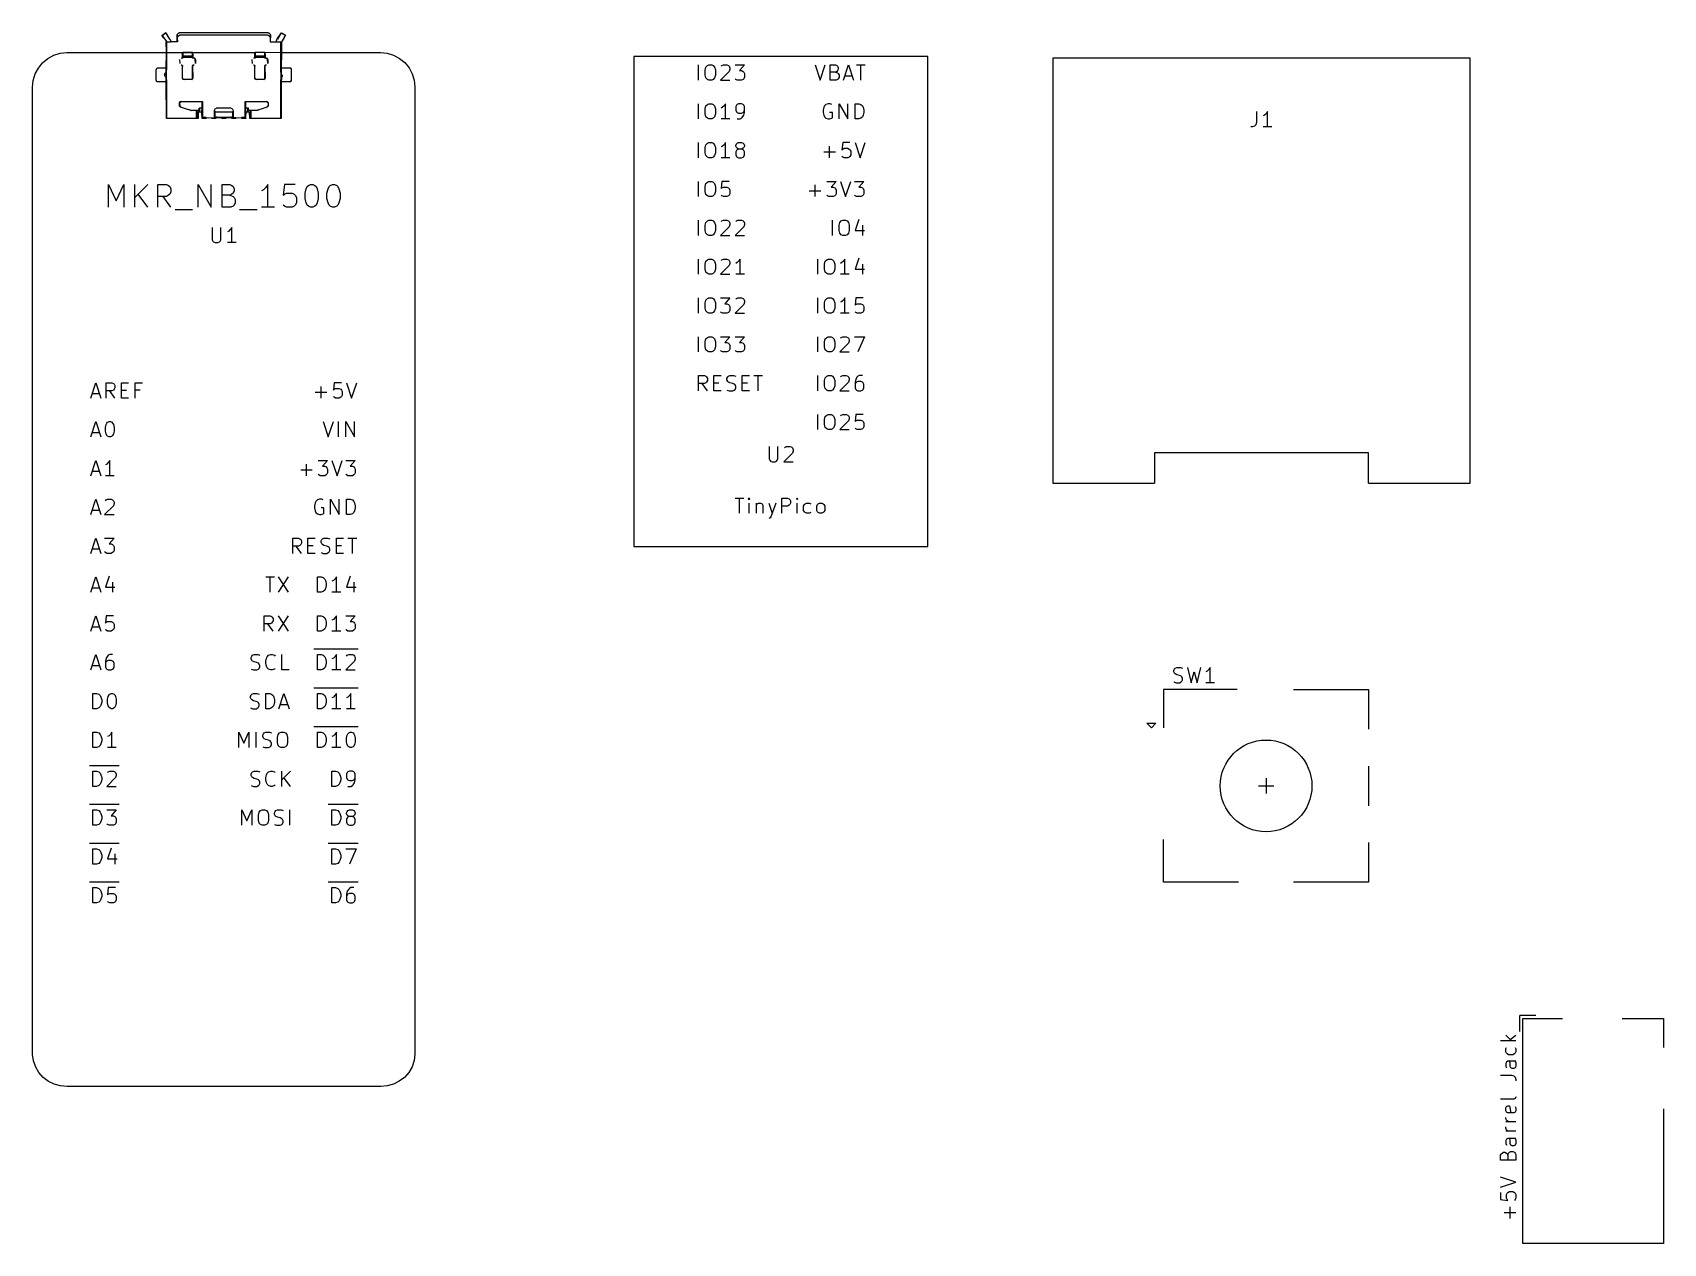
# Model space of a CAD drawing. Extents: x 87 to 194, y -144 to -65.
import ezdxf

# ---------------------------------------------------------------- set-up
doc = ezdxf.new("R2010")
doc.units = 0
doc.layers.add('BLACK', color=7, linetype='CONTINUOUS')

msp = doc.modelspace()

# ---------------------------------------------------------------- linework, layer by layer
at = {"layer": 'BLACK', "linetype": 'CONTINUOUS'}
for p, q in [((95.7541, -64.8369), (96.0036, -64.6482)), ((95.8888, -64.9875), (95.7541, -64.8369)), ((96.0079, -64.6756), (95.7816, -64.8324)), ((95.7816, -64.8324), (95.8888, -64.9875)), ((95.8888, -64.9875), (96.0528, -65.2235)), ((96.0036, -64.6482), (96.0079, -64.6756)), ((96.0079, -64.6756), (96.1153, -64.8308)), ((96.2781, -65.0653), (96.1153, -64.8308)), ((96.3107, -65.1239), (96.2781, -65.0653)), ((96.7485, -64.8318), (96.7506, -64.8049)), ((96.7485, -64.9814), (96.7485, -64.8318)), ((96.7485, -64.8318), (96.794, -64.9086)), ((96.7828, -64.9319), (96.7485, -64.9814)), ((96.7485, -65.2456), (96.7485, -64.9814)), ((96.7485, -64.9814), (96.7737, -65.2583)), ((96.7506, -64.8049), (96.759, -64.7755)), ((96.759, -64.7755), (96.7714, -64.7485)), ((96.7714, -64.7485), (96.7884, -64.7236)), ((96.794, -64.9086), (96.7828, -64.9319)), ((96.7884, -64.7236), (96.8105, -64.701)), ((96.8087, -64.8862), (96.794, -64.9086)), ((96.8283, -64.8677), (96.8087, -64.8862)), ((96.8105, -64.701), (96.8349, -64.6817)), ((96.8499, -64.8509), (96.8283, -64.8677)), ((96.8349, -64.6817), (96.8636, -64.6665)), ((96.8753, -64.8377), (96.8499, -64.8509)), ((96.8636, -64.6665), (96.8938, -64.6558)), ((96.9025, -64.8273), (96.8753, -64.8377)), ((96.8938, -64.6558), (96.9266, -64.6482)), ((96.9317, -64.8217), (96.9025, -64.8273)), ((96.9266, -64.6482), (96.9601, -64.6457)), ((96.9614, -64.8197), (96.9317, -64.8217)), ((96.9601, -64.6457), (102.641, -64.6457)), ((102.641, -64.8197), (96.9614, -64.8197)), ((102.641, -64.6457), (102.672, -64.6477)), ((102.671, -64.8217), (102.641, -64.8197)), ((102.7, -64.8273), (102.671, -64.8217)), ((102.672, -64.6477), (102.705, -64.6548)), ((102.727, -64.8377), (102.7, -64.8273)), ((102.705, -64.6548), (102.735, -64.6652)), ((102.752, -64.8509), (102.727, -64.8377)), ((102.735, -64.6652), (102.764, -64.6797)), ((102.774, -64.8677), (102.752, -64.8509)), ((102.764, -64.6797), (102.789, -64.6987)), ((102.793, -64.8862), (102.774, -64.8677)), ((102.789, -64.6987), (102.812, -64.7208)), ((102.808, -64.9086), (102.793, -64.8862)), ((102.808, -64.9086), (102.853, -64.8298)), ((102.826, -64.9555), (102.808, -64.9086)), ((102.812, -64.7208), (102.829, -64.7455)), ((102.854, -64.9812), (102.826, -64.9555)), ((102.829, -64.7455), (102.842, -64.7722)), ((102.842, -64.7722), (102.85, -64.8011)), ((102.85, -64.8011), (102.853, -64.8298)), ((102.853, -64.8298), (102.854, -64.9812)), ((102.854, -65.2456), (102.854, -64.9812)), ((103.265, -65.1212), (103.298, -65.0587)), ((103.298, -65.0587), (103.467, -64.8163)), ((103.323, -65.0663), (103.298, -65.0587)), ((103.467, -64.8163), (103.323, -65.0663)), ((103.467, -64.8163), (103.58, -64.6515)), ((103.594, -64.6756), (103.467, -64.8163)), ((103.735, -65.0008), (103.57, -65.2377)), ((103.58, -64.6515), (103.845, -64.8186)), ((103.821, -64.8324), (103.594, -64.6756)), ((103.845, -64.8186), (103.735, -65.0008)), ((103.735, -65.0008), (103.821, -64.8324)), ((88.2898, -66.3391), (88.6769, -66.1295)), ((88.6769, -66.1295), (89.0973, -65.9995)), ((89.0973, -65.9995), (89.5349, -65.9533)), ((89.5349, -65.9533), (96.0635, -65.9533)), ((96.0386, -65.2588), (96.3378, -65.2456)), ((96.0635, -65.9533), (96.0386, -65.2588)), ((96.0386, -66.9456), (96.0635, -65.9533)), ((96.3378, -65.2456), (96.0635, -65.2708)), ((96.0635, -65.2708), (96.0635, -65.9533)), ((96.0635, -65.9533), (97.0986, -65.9398)), ((96.0635, -65.9533), (96.0635, -66.9576)), ((96.331, -65.1867), (96.3107, -65.1239)), ((96.3378, -65.2456), (96.331, -65.1867)), ((96.7485, -65.2456), (96.3378, -65.2456)), ((96.7737, -65.2583), (96.7485, -65.2456)), ((97.0986, -65.9398), (97.7605, -65.9268)), ((97.0986, -66.1689), (97.0986, -65.9398)), ((97.0986, -65.9398), (97.7485, -65.9517)), ((97.7485, -65.9517), (97.1237, -65.9517)), ((97.1237, -65.9517), (97.1237, -66.1808)), ((97.7485, -65.9517), (101.829, -65.9398)), ((97.7485, -66.1808), (97.7485, -65.9517)), ((97.7605, -65.9268), (97.7737, -66.1676)), ((101.829, -65.9398), (102.49, -65.9268)), ((101.829, -66.1689), (101.829, -65.9398)), ((102.479, -65.9517), (101.854, -65.9517)), ((101.854, -65.9517), (101.854, -66.1808)), ((102.479, -66.1808), (102.479, -65.9517)), ((102.49, -65.9268), (102.504, -66.1676)), ((102.49, -65.9268), (103.539, -65.9533)), ((103.24, -65.2456), (102.842, -65.2708)), ((102.842, -65.2708), (102.854, -65.2456)), ((102.854, -65.2456), (103.24, -65.2456)), ((103.24, -65.2456), (103.245, -65.189)), ((103.24, -65.2456), (103.57, -65.2377)), ((103.539, -65.2708), (103.24, -65.2456)), ((103.245, -65.189), (103.265, -65.1212)), ((103.539, -65.9533), (103.539, -65.2708)), ((103.539, -66.9588), (103.539, -65.9533)), ((103.539, -65.9533), (103.567, -65.9533)), ((103.567, -65.9533), (103.564, -66.9456)), ((103.57, -65.2377), (103.567, -65.9533)), ((103.567, -65.9533), (110.051, -65.9533)), ((110.051, -65.9533), (110.489, -65.9962)), ((110.489, -65.9962), (110.91, -66.1232)), ((110.91, -66.1232), (111.299, -66.3297)), ((87.4661, -67.3495), (87.6726, -66.9609)), ((87.6726, -66.9609), (87.9507, -66.6197)), ((87.9507, -66.6197), (88.2898, -66.3391)), ((95.3886, -67.0587), (95.3909, -67.03)), ((95.3886, -67.7582), (95.3886, -67.0587)), ((95.3909, -67.03), (95.3985, -67.0033)), ((95.3985, -67.0033), (95.411, -66.9794)), ((95.411, -66.9794), (95.4328, -66.9639)), ((95.4328, -66.9639), (95.4575, -66.9527)), ((95.4575, -66.9527), (95.4836, -66.9469)), ((95.4836, -66.9469), (96.0386, -66.9456)), ((95.4976, -66.9708), (95.4836, -66.9469)), ((96.0386, -66.9456), (95.4976, -66.9708)), ((96.0315, -67.2329), (96.0386, -66.9456)), ((96.0635, -66.9576), (96.0315, -67.2329)), ((96.9484, -66.6606), (96.9236, -66.4077)), ((97.0384, -66.7742), (97.014, -66.7666)), ((97.0356, -66.3208), (97.0986, -66.2956)), ((97.1237, -66.3076), (97.0356, -66.3208)), ((97.0384, -66.7742), (97.065, -66.7587)), ((97.0678, -66.7907), (97.0384, -66.7742)), ((97.065, -66.7587), (97.0678, -66.7907)), ((97.0678, -66.7907), (97.0986, -66.7866)), ((97.0889, -66.8174), (97.0678, -66.7907)), ((97.0986, -66.7866), (97.0889, -66.8174)), ((97.0889, -66.8174), (97.1189, -66.8252)), ((97.0986, -66.8575), (97.0889, -66.8174)), ((97.0986, -66.2568), (97.0986, -66.1689)), ((97.0986, -66.2956), (97.0986, -66.2568)), ((97.1189, -66.8252), (97.0986, -66.8575)), ((97.0988, -67.6103), (97.0986, -66.8575)), ((97.1237, -66.1808), (97.1237, -66.2687)), ((97.7485, -66.1808), (97.1237, -66.1808)), ((97.7485, -66.2687), (97.1237, -66.2687)), ((97.1237, -66.2687), (97.1237, -66.3076)), ((97.7485, -66.2687), (97.7485, -66.1808)), ((97.7618, -66.3208), (97.7485, -66.2687)), ((97.7485, -66.8567), (97.7569, -66.8156)), ((97.7755, -66.8402), (97.7485, -66.8567)), ((97.7485, -66.8567), (97.7717, -67.6291)), ((97.7485, -67.6076), (97.7485, -66.8567)), ((97.7569, -66.8156), (97.7805, -66.779)), ((97.7884, -66.809), (97.7569, -66.8156)), ((97.7569, -66.8156), (97.7755, -66.8402)), ((97.8532, -66.3226), (97.7618, -66.3208)), ((97.7737, -66.1676), (97.7737, -66.2555)), ((97.7737, -66.2555), (97.7737, -66.2956)), ((97.7737, -66.2956), (97.8367, -66.2956)), ((97.7805, -66.779), (97.8164, -66.7541)), ((97.7805, -66.779), (97.7884, -66.809)), ((97.8123, -66.7848), (97.7805, -66.779)), ((97.8164, -66.7541), (97.8123, -66.7848)), ((97.8164, -66.7541), (97.8461, -66.746)), ((97.844, -66.7716), (97.8164, -66.7541)), ((97.8367, -66.2956), (97.8778, -66.3038)), ((97.8461, -66.746), (97.844, -66.7716)), ((97.8844, -66.3355), (97.8532, -66.3226)), ((97.8778, -66.3038), (97.8844, -66.3355)), ((97.8844, -66.3355), (97.9144, -66.3276)), ((97.9086, -66.3594), (97.8844, -66.3355)), ((97.9144, -66.3276), (97.9086, -66.3594)), ((97.9218, -66.3906), (97.9086, -66.3594)), ((97.9086, -66.3594), (97.9393, -66.3635)), ((97.9393, -66.3635), (97.9218, -66.3906)), ((97.9487, -66.6589), (97.9218, -66.3906)), ((97.9218, -66.3906), (97.9484, -66.4061)), ((97.9484, -66.4061), (97.9487, -66.6589)), ((101.678, -66.6606), (101.654, -66.4077)), ((101.768, -66.7742), (101.744, -66.7666)), ((101.766, -66.3208), (101.829, -66.2956)), ((101.854, -66.3076), (101.766, -66.3208)), ((101.768, -66.7742), (101.795, -66.7587)), ((101.798, -66.7907), (101.768, -66.7742)), ((101.795, -66.7587), (101.798, -66.7907)), ((101.798, -66.7907), (101.829, -66.7866)), ((101.819, -66.8174), (101.798, -66.7907)), ((101.829, -66.7866), (101.819, -66.8174)), ((101.829, -66.8575), (101.819, -66.8174)), ((101.819, -66.8174), (101.849, -66.8252)), ((101.829, -66.2568), (101.829, -66.1689)), ((101.829, -66.2956), (101.829, -66.2568)), ((101.849, -66.8252), (101.829, -66.8575)), ((101.829, -67.6103), (101.829, -66.8575)), ((101.854, -66.1808), (101.854, -66.2687)), ((102.479, -66.1808), (101.854, -66.1808)), ((102.479, -66.2687), (101.854, -66.2687)), ((101.854, -66.2687), (101.854, -66.3076)), ((102.479, -66.2687), (102.479, -66.1808)), ((102.492, -66.3208), (102.479, -66.2687)), ((102.479, -66.8567), (102.487, -66.8156)), ((102.505, -66.8402), (102.479, -66.8567)), ((102.479, -66.8567), (102.502, -67.6291)), ((102.479, -67.6076), (102.479, -66.8567)), ((102.487, -66.8156), (102.511, -66.779)), ((102.518, -66.809), (102.487, -66.8156)), ((102.487, -66.8156), (102.505, -66.8402)), ((102.583, -66.3226), (102.492, -66.3208)), ((102.504, -66.1676), (102.504, -66.2555)), ((102.504, -66.2555), (102.504, -66.2956)), ((102.504, -66.2956), (102.567, -66.2956)), ((102.511, -66.779), (102.547, -66.7541)), ((102.511, -66.779), (102.518, -66.809)), ((102.542, -66.7848), (102.511, -66.779)), ((102.547, -66.7541), (102.542, -66.7848)), ((102.547, -66.7541), (102.576, -66.746)), ((102.574, -66.7716), (102.547, -66.7541)), ((102.567, -66.2956), (102.583, -66.3226)), ((102.576, -66.746), (102.574, -66.7716)), ((102.583, -66.3226), (102.608, -66.3038)), ((102.614, -66.3355), (102.583, -66.3226)), ((102.608, -66.3038), (102.614, -66.3355)), ((102.614, -66.3355), (102.644, -66.3276)), ((102.639, -66.3594), (102.614, -66.3355)), ((102.644, -66.3276), (102.639, -66.3594)), ((102.652, -66.3906), (102.639, -66.3594)), ((102.639, -66.3594), (102.669, -66.3635)), ((102.669, -66.3635), (102.652, -66.3906)), ((102.652, -66.3906), (102.678, -66.4061)), ((102.679, -66.6589), (102.652, -66.3906)), ((102.678, -66.4061), (102.679, -66.6589)), ((103.564, -67.5583), (103.539, -66.9588)), ((103.564, -66.9456), (103.564, -67.5583)), ((104.104, -66.9715), (103.564, -66.9456)), ((103.564, -66.9456), (104.106, -66.9456)), ((104.131, -66.95), (104.104, -66.9715)), ((104.106, -66.9456), (104.131, -66.95)), ((104.131, -66.95), (104.156, -66.9581)), ((104.156, -66.9581), (104.179, -66.9713)), ((104.172, -66.9972), (104.179, -66.9713)), ((104.204, -67.0051), (104.172, -66.9972)), ((104.179, -66.9713), (104.204, -67.0051)), ((104.204, -67.0051), (104.211, -67.0315)), ((104.211, -67.0315), (104.214, -67.0584)), ((104.214, -67.0584), (104.214, -67.7572)), ((111.299, -66.3297), (111.64, -66.6078)), ((111.64, -66.6078), (111.92, -66.9469)), ((111.92, -66.9469), (112.13, -67.334)), ((145.86, -66.2), (126.62, -66.2)), ((126.62, -66.2), (126.62, -98.26)), ((130.861, -67.7524), (130.861, -66.7524)), ((131.289, -67.0857), (131.337, -66.8952)), ((131.289, -67.419), (131.289, -67.0857)), ((131.337, -66.8952), (131.432, -66.8)), ((131.432, -66.8), (131.527, -66.7524)), ((131.527, -66.7524), (131.718, -66.7524)), ((131.718, -66.7524), (131.813, -66.8)), ((131.813, -66.8), (131.908, -66.8952)), ((131.908, -66.8952), (131.956, -67.0857)), ((131.956, -67.0857), (131.956, -67.419)), ((132.861, -67.181), (132.289, -67.7524)), ((132.337, -66.8476), (132.384, -66.8)), ((132.384, -66.8), (132.48, -66.7524)), ((132.48, -66.7524), (132.718, -66.7524)), ((132.718, -66.7524), (132.813, -66.8)), ((132.813, -66.8), (132.861, -66.8476)), ((132.861, -66.8476), (132.908, -66.9429)), ((132.908, -67.0381), (132.861, -67.181)), ((132.908, -66.9429), (132.908, -67.0381)), ((133.242, -66.7524), (133.861, -66.7524)), ((133.861, -66.7524), (133.527, -67.1333)), ((133.527, -67.1333), (133.67, -67.1333)), ((133.67, -67.1333), (133.765, -67.181)), ((133.765, -67.181), (133.813, -67.2286)), ((138.477, -66.7524), (138.81, -67.7524)), ((138.81, -67.7524), (139.143, -66.7524)), ((139.477, -67.7524), (139.477, -66.7524)), ((139.477, -66.7524), (139.81, -66.7524)), ((139.81, -66.7524), (139.905, -66.8)), ((139.905, -67.181), (139.81, -67.2286)), ((139.905, -66.8), (139.953, -66.8476)), ((139.953, -67.1333), (139.905, -67.181)), ((139.953, -66.8476), (140, -66.9429)), ((140, -67.0381), (139.953, -67.1333)), ((140, -66.9429), (140, -67.0381)), ((140.334, -67.7524), (140.667, -66.7524)), ((140.667, -66.7524), (141, -67.7524)), ((141.191, -66.7524), (141.762, -66.7524)), ((141.477, -67.7524), (141.477, -66.7524)), ((145.86, -98.26), (145.86, -66.2)), ((181.34, -66.32), (154.04, -66.32)), ((154.04, -66.32), (154.04, -94.12)), ((181.34, -94.12), (181.34, -66.32)), ((87.2962, -68.208), (87.3391, -67.7706)), ((87.2966, -131.474), (87.2962, -68.208)), ((87.3391, -67.7706), (87.4661, -67.3495)), ((95.3907, -67.7854), (95.3886, -67.7582)), ((95.398, -67.812), (95.3907, -67.7854)), ((95.398, -67.812), (95.4305, -67.8217)), ((95.4224, -67.8468), (95.398, -67.812)), ((95.4305, -67.8217), (95.4224, -67.8468)), ((95.4458, -67.86), (95.4224, -67.8468)), ((95.4714, -67.8682), (95.4458, -67.86)), ((95.4714, -67.8682), (95.4943, -67.8461)), ((95.5014, -67.8707), (95.4714, -67.8682)), ((95.4943, -67.8461), (95.5014, -67.8707)), ((96.0386, -67.8707), (95.5014, -67.8707)), ((95.9393, -67.4252), (95.9426, -67.3683)), ((95.9637, -67.4094), (95.9393, -67.4252)), ((95.9464, -67.4661), (95.9393, -67.4252)), ((95.9426, -67.3683), (95.9543, -67.3284)), ((95.9426, -67.3683), (95.9637, -67.4094)), ((95.9614, -67.5047), (95.9464, -67.4661)), ((95.9543, -67.3284), (95.9736, -67.2918)), ((95.9835, -67.5397), (95.9614, -67.5047)), ((95.9736, -67.2918), (95.9998, -67.2596)), ((96.0119, -67.5697), (95.9835, -67.5397)), ((95.9998, -67.2596), (96.0315, -67.2329)), ((96.0386, -67.2593), (95.9998, -67.2596)), ((96.0119, -67.5697), (96.0386, -67.558)), ((96.0386, -67.5888), (96.0119, -67.5697)), ((96.0315, -67.2329), (96.0386, -67.2593)), ((96.0386, -67.2593), (96.0386, -67.558)), ((96.0386, -67.558), (96.0386, -67.5888)), ((96.0386, -67.5888), (96.0635, -67.8575)), ((96.0386, -67.8707), (96.0386, -67.5888)), ((96.0518, -70.2707), (96.0386, -67.8707)), ((96.0635, -67.8575), (96.0635, -70.2459)), ((97.0988, -67.6103), (97.1255, -67.6258)), ((97.108, -67.653), (97.0988, -67.6103)), ((97.1255, -67.6258), (97.108, -67.653)), ((97.108, -67.653), (97.1387, -67.6571)), ((97.1328, -67.6888), (97.108, -67.653)), ((97.1387, -67.6571), (97.1328, -67.6888)), ((97.1328, -67.6888), (97.1628, -67.681)), ((97.1694, -67.7127), (97.1328, -67.6888)), ((97.1628, -67.681), (97.1694, -67.7127)), ((97.1694, -67.7127), (97.1941, -67.6939)), ((97.2106, -67.7208), (97.1694, -67.7127)), ((97.1941, -67.6939), (97.2106, -67.7208)), ((97.2106, -67.7208), (97.6612, -67.6957)), ((97.685, -67.718), (97.2106, -67.7208)), ((97.6612, -67.6957), (97.685, -67.718)), ((97.685, -67.718), (97.695, -67.6888)), ((97.7249, -67.7008), (97.685, -67.718)), ((97.695, -67.6888), (97.7249, -67.7008)), ((97.7231, -67.6698), (97.7554, -67.6695)), ((97.7249, -67.7008), (97.7231, -67.6698)), ((97.7554, -67.6695), (97.7249, -67.7008)), ((97.7419, -67.6416), (97.7717, -67.6291)), ((97.7554, -67.6695), (97.7419, -67.6416)), ((97.7717, -67.6291), (97.7485, -67.6076)), ((97.7717, -67.6291), (97.7554, -67.6695)), ((101.838, -67.653), (101.829, -67.6103)), ((101.829, -67.6103), (101.855, -67.6258)), ((101.863, -67.6888), (101.838, -67.653)), ((101.855, -67.6258), (101.869, -67.6571)), ((101.899, -67.7127), (101.863, -67.6888)), ((101.869, -67.6571), (101.893, -67.681)), ((101.893, -67.681), (101.899, -67.7127)), ((101.899, -67.7127), (101.924, -67.6939)), ((101.941, -67.7208), (101.899, -67.7127)), ((101.924, -67.6939), (101.941, -67.7208)), ((101.941, -67.7208), (102.391, -67.6957)), ((102.415, -67.718), (101.941, -67.7208)), ((102.391, -67.6957), (102.415, -67.718)), ((102.415, -67.718), (102.425, -67.6888)), ((102.455, -67.7008), (102.415, -67.718)), ((102.425, -67.6888), (102.455, -67.7008)), ((102.453, -67.6698), (102.485, -67.6695)), ((102.455, -67.7008), (102.453, -67.6698)), ((102.485, -67.6695), (102.455, -67.7008)), ((102.472, -67.6416), (102.502, -67.6291)), ((102.485, -67.6695), (102.472, -67.6416)), ((102.502, -67.6291), (102.479, -67.6076)), ((102.502, -67.6291), (102.485, -67.6695)), ((103.539, -67.8588), (103.564, -67.5583)), ((103.539, -70.2459), (103.539, -67.8588)), ((103.564, -67.5583), (103.603, -67.5575)), ((103.571, -67.5842), (103.564, -67.8707)), ((103.564, -67.8707), (104.105, -67.8458)), ((104.118, -67.8697), (103.564, -67.8707)), ((103.564, -67.8707), (103.564, -70.2575)), ((103.603, -67.5575), (103.571, -67.5842)), ((103.629, -67.5253), (103.603, -67.5575)), ((103.648, -67.4884), (103.629, -67.5253)), ((103.636, -67.4447), (103.639, -67.4069)), ((103.648, -67.4884), (103.636, -67.4447)), ((104.105, -67.8458), (104.144, -67.8638)), ((104.144, -67.8638), (104.118, -67.8697)), ((104.168, -67.8532), (104.144, -67.8638)), ((104.168, -67.8532), (104.171, -67.8204)), ((104.191, -67.8372), (104.168, -67.8532)), ((104.171, -67.8204), (104.211, -67.7874)), ((104.188, -67.76), (104.214, -67.7572)), ((104.211, -67.7874), (104.188, -67.76)), ((104.203, -67.8138), (104.191, -67.8372)), ((104.211, -67.7874), (104.203, -67.8138)), ((104.214, -67.7572), (104.211, -67.7874)), ((112.13, -67.334), (112.26, -67.7544)), ((112.26, -67.7544), (112.306, -68.192)), ((112.306, -68.192), (112.306, -131.459)), ((131.337, -67.6095), (131.289, -67.419)), ((131.432, -67.7048), (131.337, -67.6095)), ((131.527, -67.7524), (131.432, -67.7048)), ((131.718, -67.7524), (131.527, -67.7524)), ((131.813, -67.7048), (131.718, -67.7524)), ((131.908, -67.6095), (131.813, -67.7048)), ((131.956, -67.419), (131.908, -67.6095)), ((132.289, -67.7524), (132.908, -67.7524)), ((133.289, -67.7048), (133.242, -67.6571)), ((133.384, -67.7524), (133.289, -67.7048)), ((133.67, -67.7524), (133.384, -67.7524)), ((133.765, -67.7048), (133.67, -67.7524)), ((133.813, -67.6571), (133.765, -67.7048)), ((133.813, -67.2286), (133.861, -67.3238)), ((133.861, -67.5619), (133.813, -67.6571)), ((133.861, -67.3238), (133.861, -67.5619)), ((139.81, -67.2286), (139.477, -67.2286)), ((139.857, -67.7524), (139.477, -67.7524)), ((139.81, -67.2286), (139.953, -67.2762)), ((139.953, -67.7048), (139.857, -67.7524)), ((139.953, -67.2762), (140, -67.3238)), ((140, -67.6571), (139.953, -67.7048)), ((140, -67.3238), (140.048, -67.419)), ((140.048, -67.5619), (140, -67.6571)), ((140.048, -67.419), (140.048, -67.5619)), ((140.429, -67.4667), (140.905, -67.4667)), ((96.8987, -69.2575), (96.9068, -69.2166)), ((96.9253, -69.2413), (96.8987, -69.2575)), ((96.8992, -69.4155), (96.8987, -69.2575)), ((96.8987, -69.2575), (96.9236, -69.4059)), ((96.9068, -69.2166), (96.9304, -69.1798)), ((96.9383, -69.2098), (96.9253, -69.2413)), ((96.9304, -69.1798), (96.9665, -69.1549)), ((96.9304, -69.1798), (96.9383, -69.2098)), ((96.9622, -69.1857), (96.9304, -69.1798)), ((96.9665, -69.1549), (96.9622, -69.1857)), ((96.9665, -69.1549), (97.0092, -69.1458)), ((96.9937, -69.1724), (96.9665, -69.1549)), ((97.0092, -69.1458), (96.9937, -69.1724)), ((98.3886, -69.1707), (97.0092, -69.1458)), ((97.0092, -69.1458), (98.4006, -69.1458)), ((98.3886, -69.5656), (98.3886, -69.1707)), ((98.4006, -69.1458), (98.4135, -69.5776)), ((101.189, -69.1587), (102.592, -69.1458)), ((101.189, -69.5789), (101.189, -69.1587)), ((102.592, -69.1458), (101.214, -69.1707)), ((101.214, -69.1707), (101.214, -69.5656)), ((102.608, -69.1724), (102.592, -69.1458)), ((102.592, -69.1458), (102.633, -69.1539)), ((102.633, -69.1539), (102.608, -69.1724)), ((102.64, -69.1854), (102.633, -69.1539)), ((102.633, -69.1539), (102.67, -69.1775)), ((102.67, -69.1775), (102.64, -69.1854)), ((102.664, -69.2093), (102.67, -69.1775)), ((102.694, -69.2136), (102.664, -69.2093)), ((102.67, -69.1775), (102.694, -69.2136)), ((102.677, -69.2405), (102.694, -69.2136)), ((102.704, -69.2563), (102.677, -69.2405)), ((102.694, -69.2136), (102.704, -69.2563)), ((102.704, -69.2563), (102.704, -69.4041)), ((130.861, -70.2924), (130.861, -69.2924)), ((131.432, -69.34), (131.527, -69.2924)), ((131.527, -69.2924), (131.718, -69.2924)), ((131.718, -69.2924), (131.813, -69.34)), ((132.623, -69.2924), (132.527, -69.4352)), ((132.623, -70.2924), (132.623, -69.2924)), ((133.48, -69.2924), (133.384, -69.34)), ((133.67, -69.2924), (133.48, -69.2924)), ((133.765, -69.34), (133.67, -69.2924)), ((139.334, -69.2924), (139.191, -69.34)), ((139.334, -69.2924), (139.191, -69.34)), ((139.477, -69.2924), (139.334, -69.2924)), ((139.477, -69.2924), (139.334, -69.2924)), ((139.572, -69.34), (139.477, -69.2924)), ((139.572, -69.34), (139.477, -69.2924)), ((140.048, -70.2924), (140.048, -69.2924)), ((140.048, -69.2924), (140.619, -70.2924)), ((140.048, -70.2924), (140.048, -69.2924)), ((140.048, -69.2924), (140.619, -70.2924)), ((140.619, -70.2924), (140.619, -69.2924)), ((140.619, -70.2924), (140.619, -69.2924)), ((141.096, -70.2924), (141.096, -69.2924)), ((141.096, -69.2924), (141.334, -69.2924)), ((141.096, -70.2924), (141.096, -69.2924)), ((141.096, -69.2924), (141.334, -69.2924)), ((141.334, -69.2924), (141.477, -69.34)), ((141.334, -69.2924), (141.477, -69.34)), ((98.0386, -70.2707), (96.0518, -70.2707)), ((96.0635, -70.2459), (98.0257, -70.2459)), ((96.9236, -69.4059), (96.8992, -69.4155)), ((96.9111, -69.4577), (96.8992, -69.4155)), ((96.9236, -69.4059), (96.9111, -69.4577)), ((96.9383, -69.492), (96.9111, -69.4577)), ((96.9111, -69.4577), (96.9421, -69.4597)), ((96.9421, -69.4597), (96.9383, -69.492)), ((96.9383, -69.492), (96.9677, -69.4821)), ((96.9746, -69.5128), (96.9383, -69.492)), ((96.9677, -69.4821), (96.9746, -69.5128)), ((97.0427, -69.5362), (96.9746, -69.5128)), ((97.2977, -69.6213), (97.0427, -69.5362)), ((97.5123, -69.6906), (97.2977, -69.6213)), ((97.5123, -69.6906), (97.5438, -69.6657)), ((97.5575, -69.7046), (97.5123, -69.6906)), ((97.5438, -69.6657), (97.5575, -69.7046)), ((97.5959, -69.7246), (97.5575, -69.7046)), ((97.6373, -69.7368), (97.5959, -69.7246)), ((97.6373, -69.7368), (97.6802, -69.716)), ((97.6886, -69.7406), (97.6373, -69.7368)), ((97.6802, -69.716), (97.6886, -69.7406)), ((97.6886, -69.7406), (98.0376, -69.7158)), ((98.0257, -69.7406), (97.6886, -69.7406)), ((98.1986, -69.7158), (98.0257, -69.7406)), ((98.0257, -69.7406), (98.0506, -69.8407)), ((98.0257, -69.8288), (98.0257, -69.7406)), ((98.0257, -70.2459), (98.0257, -69.8288)), ((98.0506, -69.8407), (98.0257, -70.2459)), ((98.0257, -70.2459), (98.0937, -70.2459)), ((98.0376, -69.7158), (98.1986, -69.7158)), ((98.1186, -70.2575), (98.0386, -70.2707)), ((98.0506, -69.8407), (98.1054, -69.8158)), ((98.1186, -69.8407), (98.0506, -69.8407)), ((98.0937, -70.2459), (98.1186, -69.8407)), ((98.1054, -69.8158), (98.1986, -69.8158)), ((98.1186, -69.8407), (98.1186, -70.2575)), ((98.2118, -69.8407), (98.1186, -69.8407)), ((98.1986, -69.5789), (98.3886, -69.5656)), ((98.1986, -69.7158), (98.1986, -69.5789)), ((98.1986, -69.8158), (98.1986, -69.7158)), ((98.2235, -69.7277), (98.1986, -69.8158)), ((98.1986, -69.8158), (98.3754, -69.8158)), ((98.3637, -69.8407), (98.2118, -69.8407)), ((98.3886, -69.5656), (98.2235, -69.5908)), ((98.2235, -69.5908), (98.2235, -69.7277)), ((98.3767, -70.2707), (98.3637, -69.8407)), ((98.3754, -69.8158), (98.3886, -69.5656)), ((98.6386, -70.2575), (98.3767, -70.2707)), ((98.4016, -70.1938), (98.3886, -70.2459)), ((98.3886, -70.2459), (98.6137, -70.2459)), ((98.6386, -70.2009), (98.4016, -70.1938)), ((98.4135, -69.5776), (98.4135, -69.8275)), ((98.4135, -69.8275), (98.4135, -70.1691)), ((98.4135, -70.1691), (98.6386, -70.2009)), ((98.6137, -70.2459), (98.6386, -70.2009)), ((98.6386, -70.2009), (99.0137, -70.2121)), ((98.6386, -70.2009), (98.6386, -70.2575)), ((99.0137, -70.2121), (99.2637, -70.2197)), ((99.0137, -70.2121), (99.0386, -70.2459)), ((99.0267, -70.2707), (99.0137, -70.2121)), ((99.2885, -70.2575), (99.0267, -70.2707)), ((99.0386, -70.2459), (99.2637, -70.2459)), ((99.1887, -69.7777), (99.193, -69.7384)), ((99.1887, -69.8288), (99.1887, -69.7777)), ((99.2141, -69.7795), (99.1887, -69.7777)), ((99.1887, -69.7777), (99.2136, -69.8158)), ((99.1887, -70.1526), (99.1887, -69.8288)), ((99.2108, -70.1669), (99.1887, -70.1526)), ((99.193, -69.7384), (99.2047, -69.6987)), ((99.193, -69.7384), (99.2141, -69.7795)), ((99.2047, -69.6987), (99.224, -69.6619)), ((99.2136, -69.8158), (99.2108, -70.1669)), ((99.2108, -70.1669), (99.2238, -70.1427)), ((99.2388, -70.1697), (99.2108, -70.1669)), ((99.2136, -69.8158), (100.389, -69.8158)), ((99.2238, -70.1427), (99.2388, -70.1697)), ((99.224, -69.6619), (99.2471, -69.6332)), ((99.2388, -70.1697), (99.2606, -70.1458)), ((99.2832, -70.1717), (99.2388, -70.1697)), ((99.2471, -69.6332), (99.2807, -69.6032)), ((99.2606, -70.1458), (99.2832, -70.1717)), ((99.2637, -70.2197), (99.3015, -70.2207)), ((99.2637, -70.2459), (99.2637, -70.2197)), ((99.2807, -69.6032), (99.317, -69.5832)), ((99.3104, -70.1727), (99.2832, -70.1717)), ((99.3015, -70.2207), (99.2885, -70.2575)), ((99.3015, -70.2207), (99.6754, -70.1958)), ((99.6637, -70.2207), (99.3015, -70.2207)), ((99.3396, -70.1737), (99.3104, -70.1727)), ((99.317, -69.5832), (99.3564, -69.5705)), ((99.6754, -70.1958), (99.3396, -70.1737)), ((99.3564, -69.5705), (99.3978, -69.5659)), ((99.3978, -69.5659), (100.202, -69.5656)), ((100.2, -69.5913), (99.3978, -69.5659)), ((99.9385, -70.2207), (99.6637, -70.2207)), ((99.6637, -70.2207), (99.6886, -70.2459)), ((99.6767, -70.2707), (99.6637, -70.2207)), ((99.9256, -70.1958), (99.6754, -70.1958)), ((99.9385, -70.2575), (99.6767, -70.2707)), ((99.6886, -70.2459), (99.9136, -70.2459)), ((99.9136, -70.2459), (99.9385, -70.2207)), ((100.264, -70.1737), (99.9256, -70.1958)), ((100.314, -70.2205), (99.9385, -70.2207)), ((99.9385, -70.2207), (99.9385, -70.2575)), ((100.241, -69.5702), (100.2, -69.5913)), ((100.202, -69.5656), (100.241, -69.5702)), ((100.241, -69.5702), (100.281, -69.5819)), ((100.264, -70.1737), (100.292, -70.1478)), ((100.264, -70.1737), (100.301, -70.1958)), ((100.281, -69.5819), (100.317, -69.6012)), ((100.292, -70.1478), (100.32, -70.1717)), ((100.32, -70.1717), (100.301, -70.1958)), ((100.301, -70.1958), (100.589, -70.2121)), ((100.589, -70.2121), (100.314, -70.2205)), ((100.314, -70.2205), (100.339, -70.2459)), ((100.327, -70.2707), (100.314, -70.2205)), ((100.317, -69.6012), (100.349, -69.6266)), ((100.32, -70.1717), (100.342, -70.1458)), ((100.365, -70.1697), (100.32, -70.1717)), ((100.589, -70.2575), (100.327, -70.2707)), ((100.336, -69.6487), (100.349, -69.6266)), ((100.378, -69.6604), (100.336, -69.6487)), ((100.339, -70.2459), (100.564, -70.2459)), ((100.342, -70.1458), (100.365, -70.1697)), ((100.349, -69.6266), (100.378, -69.6604)), ((100.365, -70.1697), (100.377, -70.143)), ((100.394, -70.1664), (100.365, -70.1697)), ((100.377, -70.143), (100.394, -70.1664)), ((100.378, -69.6604), (100.397, -69.697)), ((100.389, -69.8158), (100.414, -69.777)), ((100.394, -70.1664), (100.389, -69.8158)), ((100.414, -70.1496), (100.394, -70.1664)), ((100.397, -69.697), (100.409, -69.7366)), ((100.409, -69.7366), (100.414, -69.777)), ((100.414, -69.777), (100.414, -69.8288)), ((100.414, -69.8288), (100.414, -70.1496)), ((100.564, -70.2459), (100.589, -70.2121)), ((100.589, -70.2121), (100.964, -70.2009)), ((100.589, -70.2121), (100.589, -70.2575)), ((100.964, -70.2009), (101.189, -70.1691)), ((101.214, -70.1824), (100.964, -70.2009)), ((100.964, -70.2009), (100.989, -70.2459)), ((100.977, -70.2707), (100.964, -70.2009)), ((101.239, -70.2575), (100.977, -70.2707)), ((100.989, -70.2459), (101.214, -70.2459)), ((101.189, -69.8288), (101.189, -69.5789)), ((101.189, -70.1691), (101.189, -69.8288)), ((101.379, -69.5908), (101.214, -69.5656)), ((101.214, -69.5656), (101.214, -69.8158)), ((101.214, -69.5656), (101.39, -69.5656)), ((101.214, -69.8158), (101.379, -69.8158)), ((101.239, -69.8407), (101.214, -70.1824)), ((101.214, -70.1824), (101.239, -70.2575)), ((101.214, -70.2459), (101.214, -70.1824)), ((101.392, -69.8407), (101.239, -69.8407)), ((101.379, -69.729), (101.379, -69.5908)), ((101.404, -69.7158), (101.379, -69.8158)), ((101.379, -69.8158), (101.379, -69.729)), ((101.379, -69.8158), (101.496, -69.8158)), ((101.39, -69.5656), (101.404, -69.7158)), ((101.484, -69.8407), (101.392, -69.8407)), ((101.404, -69.7158), (101.564, -69.7158)), ((101.577, -69.7406), (101.404, -69.7158)), ((101.552, -69.8158), (101.484, -69.8407)), ((101.484, -69.8407), (101.509, -70.2459)), ((101.497, -70.2707), (101.484, -69.8407)), ((101.496, -69.8158), (101.552, -69.8158)), ((101.565, -70.2707), (101.497, -70.2707)), ((101.509, -70.2459), (101.577, -70.2459)), ((101.552, -69.8158), (101.577, -69.7406)), ((101.577, -70.2459), (101.552, -69.8158)), ((101.564, -69.7158), (101.914, -69.7158)), ((103.564, -70.2575), (101.565, -70.2707)), ((101.924, -69.7417), (101.577, -69.7406)), ((101.577, -69.7406), (101.577, -69.8275)), ((101.577, -69.8275), (101.577, -70.2459)), ((101.577, -70.2459), (103.539, -70.2459)), ((101.914, -69.7158), (101.924, -69.7417)), ((101.951, -69.7399), (101.924, -69.7417)), ((101.994, -69.7302), (101.951, -69.7399)), ((102.033, -69.7125), (101.994, -69.7302)), ((102.064, -69.6906), (102.033, -69.7125)), ((102.064, -69.6906), (102.05, -69.6693)), ((102.05, -69.6693), (102.096, -69.6898)), ((102.096, -69.6898), (102.064, -69.6906)), ((102.306, -69.621), (102.096, -69.6898)), ((102.561, -69.5359), (102.306, -69.621)), ((102.561, -69.5359), (102.619, -69.4894)), ((102.636, -69.5098), (102.561, -69.5359)), ((102.619, -69.4894), (102.672, -69.4849)), ((102.619, -69.4894), (102.636, -69.5098)), ((102.672, -69.4849), (102.636, -69.5098)), ((102.664, -69.4546), (102.677, -69.4231)), ((102.672, -69.4849), (102.664, -69.4546)), ((102.696, -69.448), (102.672, -69.4849)), ((102.677, -69.4231), (102.704, -69.4041)), ((102.704, -69.4041), (102.696, -69.448)), ((131.289, -69.6257), (131.337, -69.4352)), ((131.289, -69.959), (131.289, -69.6257)), ((131.337, -70.1495), (131.289, -69.959)), ((131.337, -69.4352), (131.432, -69.34)), ((131.432, -70.2448), (131.337, -70.1495)), ((131.527, -70.2924), (131.432, -70.2448)), ((131.718, -70.2924), (131.527, -70.2924)), ((131.813, -70.2448), (131.718, -70.2924)), ((131.813, -69.34), (131.908, -69.4352)), ((131.908, -70.1495), (131.813, -70.2448)), ((131.908, -69.4352), (131.956, -69.6257)), ((131.956, -69.959), (131.908, -70.1495)), ((131.956, -69.6257), (131.956, -69.959)), ((132.432, -69.5305), (132.337, -69.5781)), ((132.908, -70.2924), (132.337, -70.2924)), ((132.527, -69.4352), (132.432, -69.5305)), ((133.337, -69.3876), (133.289, -69.4829)), ((133.289, -69.4829), (133.289, -69.721)), ((133.289, -69.721), (133.337, -69.8162)), ((133.384, -69.34), (133.337, -69.3876)), ((133.337, -69.8162), (133.384, -69.8638)), ((133.384, -69.8638), (133.48, -69.9114)), ((133.384, -70.2924), (133.575, -70.2924)), ((133.48, -69.9114), (133.67, -69.9114)), ((133.575, -70.2924), (133.67, -70.2448)), ((133.67, -69.9114), (133.765, -69.8638)), ((133.67, -70.2448), (133.718, -70.1971)), ((133.718, -70.1971), (133.813, -70.0543)), ((133.813, -69.3876), (133.765, -69.34)), ((133.765, -69.8638), (133.813, -69.8162)), ((133.861, -69.4829), (133.813, -69.3876)), ((133.813, -69.8162), (133.861, -69.721)), ((133.813, -70.0543), (133.861, -69.8638)), ((133.861, -69.8638), (133.861, -69.4829)), ((139.048, -69.5305), (139, -69.721)), ((139.048, -69.5305), (139, -69.721)), ((139, -69.721), (139, -69.8638)), ((139, -69.721), (139, -69.8638)), ((139, -69.8638), (139.048, -70.0543)), ((139, -69.8638), (139.048, -70.0543)), ((139.096, -69.4352), (139.048, -69.5305)), ((139.096, -69.4352), (139.048, -69.5305)), ((139.048, -70.0543), (139.096, -70.1495)), ((139.048, -70.0543), (139.096, -70.1495)), ((139.191, -69.34), (139.096, -69.4352)), ((139.191, -69.34), (139.096, -69.4352)), ((139.096, -70.1495), (139.191, -70.2448)), ((139.096, -70.1495), (139.191, -70.2448)), ((139.191, -70.2448), (139.334, -70.2924)), ((139.191, -70.2448), (139.334, -70.2924)), ((139.334, -70.2924), (139.429, -70.2924)), ((139.334, -70.2924), (139.429, -70.2924)), ((139.619, -69.8638), (139.429, -69.8638)), ((139.619, -69.8638), (139.429, -69.8638)), ((139.429, -70.2924), (139.572, -70.2448)), ((139.429, -70.2924), (139.572, -70.2448)), ((139.572, -70.2448), (139.619, -70.1971)), ((139.572, -70.2448), (139.619, -70.1971)), ((139.619, -70.1971), (139.619, -69.8638)), ((139.619, -70.1971), (139.619, -69.8638)), ((141.334, -70.2924), (141.096, -70.2924)), ((141.334, -70.2924), (141.096, -70.2924)), ((141.477, -70.2448), (141.334, -70.2924)), ((141.477, -70.2448), (141.334, -70.2924)), ((141.477, -69.34), (141.572, -69.4352)), ((141.477, -69.34), (141.572, -69.4352)), ((141.572, -70.1495), (141.477, -70.2448)), ((141.572, -70.1495), (141.477, -70.2448)), ((141.572, -69.4352), (141.619, -69.5305)), ((141.572, -69.4352), (141.619, -69.5305)), ((141.619, -70.0543), (141.572, -70.1495)), ((141.619, -70.0543), (141.572, -70.1495)), ((141.619, -69.5305), (141.667, -69.721)), ((141.619, -69.5305), (141.667, -69.721)), ((141.667, -69.8638), (141.619, -70.0543)), ((141.667, -69.8638), (141.619, -70.0543)), ((141.667, -69.721), (141.667, -69.8638)), ((141.667, -69.721), (141.667, -69.8638)), ((167.357, -69.8124), (167.357, -70.5267)), ((167.88, -70.0505), (167.785, -70.0981)), ((167.976, -69.9552), (167.88, -70.0505)), ((168.071, -69.8124), (167.976, -69.9552)), ((168.071, -70.8124), (168.071, -69.8124)), ((167.071, -70.8124), (166.976, -70.8124)), ((167.214, -70.7648), (167.071, -70.8124)), ((167.309, -70.6695), (167.214, -70.7648)), ((167.357, -70.5267), (167.309, -70.6695)), ((168.357, -70.8124), (167.785, -70.8124)), ((130.861, -72.8324), (130.861, -71.8324)), ((131.289, -72.1657), (131.337, -71.9752)), ((131.289, -72.499), (131.289, -72.1657)), ((131.337, -72.6895), (131.289, -72.499)), ((131.337, -71.9752), (131.432, -71.88)), ((131.432, -71.88), (131.527, -71.8324)), ((131.527, -71.8324), (131.718, -71.8324)), ((131.718, -71.8324), (131.813, -71.88)), ((131.813, -71.88), (131.908, -71.9752)), ((131.908, -71.9752), (131.956, -72.1657)), ((131.956, -72.499), (131.908, -72.6895)), ((131.956, -72.1657), (131.956, -72.499)), ((132.432, -72.0705), (132.337, -72.1181)), ((132.527, -71.9752), (132.432, -72.0705)), ((132.623, -71.8324), (132.527, -71.9752)), ((132.623, -72.8324), (132.623, -71.8324)), ((133.289, -72.0229), (133.337, -71.9276)), ((133.289, -72.0705), (133.289, -72.0229)), ((133.337, -72.1657), (133.289, -72.0705)), ((133.337, -72.3562), (133.289, -72.4514)), ((133.289, -72.4514), (133.289, -72.6419)), ((133.337, -71.9276), (133.384, -71.88)), ((133.384, -72.2133), (133.337, -72.1657)), ((133.384, -72.3086), (133.337, -72.3562)), ((133.384, -71.88), (133.48, -71.8324)), ((133.48, -72.261), (133.384, -72.2133)), ((133.48, -72.261), (133.384, -72.3086)), ((133.48, -71.8324), (133.67, -71.8324)), ((133.67, -72.261), (133.48, -72.261)), ((133.67, -71.8324), (133.765, -71.88)), ((133.765, -72.2133), (133.67, -72.261)), ((133.765, -72.3086), (133.67, -72.261)), ((133.765, -71.88), (133.813, -71.9276)), ((133.813, -72.1657), (133.765, -72.2133)), ((133.813, -72.3562), (133.765, -72.3086)), ((133.813, -71.9276), (133.861, -72.0229)), ((133.861, -72.0705), (133.813, -72.1657)), ((133.861, -72.4514), (133.813, -72.3562)), ((133.861, -72.0229), (133.861, -72.0705)), ((133.861, -72.6419), (133.861, -72.4514)), ((139.048, -72.4514), (139.81, -72.4514)), ((139.429, -72.8324), (139.429, -72.0705)), ((140.286, -71.8324), (140.238, -72.3086)), ((140.238, -72.3086), (140.286, -72.261)), ((140.762, -71.8324), (140.286, -71.8324)), ((140.286, -72.261), (140.381, -72.2133)), ((140.381, -72.2133), (140.619, -72.2133)), ((140.619, -72.2133), (140.715, -72.261)), ((140.715, -72.261), (140.762, -72.3086)), ((140.762, -72.3086), (140.81, -72.4038)), ((140.81, -72.4038), (140.81, -72.6419)), ((141.096, -71.8324), (141.429, -72.8324)), ((141.429, -72.8324), (141.762, -71.8324)), ((131.432, -72.7848), (131.337, -72.6895)), ((131.527, -72.8324), (131.432, -72.7848)), ((131.718, -72.8324), (131.527, -72.8324)), ((131.813, -72.7848), (131.718, -72.8324)), ((131.908, -72.6895), (131.813, -72.7848)), ((132.908, -72.8324), (132.337, -72.8324)), ((133.289, -72.6419), (133.337, -72.7371)), ((133.337, -72.7371), (133.384, -72.7848)), ((133.384, -72.7848), (133.48, -72.8324)), ((133.48, -72.8324), (133.67, -72.8324)), ((133.67, -72.8324), (133.765, -72.7848)), ((133.765, -72.7848), (133.813, -72.7371)), ((133.813, -72.7371), (133.861, -72.6419)), ((140.286, -72.7848), (140.238, -72.7371)), ((140.381, -72.8324), (140.286, -72.7848)), ((140.619, -72.8324), (140.381, -72.8324)), ((140.715, -72.7848), (140.619, -72.8324)), ((140.762, -72.7371), (140.715, -72.7848)), ((140.81, -72.6419), (140.762, -72.7371)), ((92.2643, -76.0686), (92.2643, -74.5686)), ((92.2643, -74.5686), (92.7643, -75.64)), ((92.7643, -75.64), (93.2643, -74.5686)), ((93.2643, -74.5686), (93.2643, -76.0686)), ((93.9786, -76.0686), (93.9786, -74.5686)), ((94.8357, -74.5686), (93.9786, -75.4257)), ((95.4786, -76.0686), (95.4786, -74.5686)), ((95.4786, -74.5686), (96.05, -74.5686)), ((96.05, -74.5686), (96.1929, -74.64)), ((96.1929, -74.64), (96.2643, -74.7114)), ((98.1214, -76.0686), (98.1214, -74.5686)), ((98.1214, -74.5686), (98.9786, -76.0686)), ((98.9786, -76.0686), (98.9786, -74.5686)), ((99.6929, -76.0686), (99.6929, -74.5686)), ((99.6929, -74.5686), (100.193, -74.5686)), ((100.193, -74.5686), (100.336, -74.64)), ((100.336, -74.64), (100.407, -74.7114)), ((102.693, -74.5686), (102.55, -74.7829)), ((102.693, -76.0686), (102.693, -74.5686)), ((103.764, -74.5686), (103.693, -75.2829)), ((104.479, -74.5686), (103.764, -74.5686)), ((105.264, -74.7114), (105.336, -74.64)), ((105.336, -74.64), (105.479, -74.5686)), ((105.479, -74.5686), (105.621, -74.5686)), ((105.621, -74.5686), (105.764, -74.64)), ((105.764, -74.64), (105.836, -74.7114)), ((106.693, -74.7114), (106.764, -74.64)), ((106.764, -74.64), (106.907, -74.5686)), ((106.907, -74.5686), (107.05, -74.5686)), ((107.05, -74.5686), (107.193, -74.64)), ((107.193, -74.64), (107.264, -74.7114)), ((130.861, -75.3724), (130.861, -74.3724)), ((131.289, -74.7057), (131.337, -74.5152)), ((131.337, -74.5152), (131.432, -74.42)), ((131.432, -74.42), (131.527, -74.3724)), ((131.527, -74.3724), (131.718, -74.3724)), ((131.718, -74.3724), (131.813, -74.42)), ((131.813, -74.42), (131.908, -74.5152)), ((131.908, -74.5152), (131.956, -74.7057)), ((132.384, -74.3724), (132.337, -74.8486)), ((132.861, -74.3724), (132.384, -74.3724)), ((138.477, -75.3724), (138.477, -74.6105)), ((139.238, -74.3724), (139.857, -74.3724)), ((139.857, -74.3724), (139.524, -74.7533)), ((140.143, -74.3724), (140.477, -75.3724)), ((140.477, -75.3724), (140.81, -74.3724)), ((141.048, -74.3724), (141.667, -74.3724)), ((141.667, -74.3724), (141.334, -74.7533)), ((94.8357, -76.0686), (94.1929, -75.2114)), ((96.05, -75.3543), (95.4786, -75.3543)), ((96.3357, -76.0686), (95.8357, -75.3543)), ((96.1929, -75.2829), (96.05, -75.3543)), ((96.2643, -75.2114), (96.1929, -75.2829)), ((96.2643, -74.7114), (96.3357, -74.8543)), ((96.3357, -75.0686), (96.2643, -75.2114)), ((96.3357, -74.8543), (96.3357, -75.0686)), ((100.193, -75.2829), (99.6929, -75.2829)), ((100.336, -75.2114), (100.193, -75.2829)), ((100.193, -75.2829), (100.407, -75.3543)), ((100.407, -75.14), (100.336, -75.2114)), ((100.407, -74.7114), (100.479, -74.8543)), ((100.479, -74.9971), (100.407, -75.14)), ((100.407, -75.3543), (100.479, -75.4257)), ((100.479, -74.8543), (100.479, -74.9971)), ((100.479, -75.4257), (100.55, -75.5686)), ((100.55, -75.5686), (100.55, -75.7829)), ((102.407, -74.9257), (102.264, -74.9971)), ((102.55, -74.7829), (102.407, -74.9257)), ((103.693, -75.2829), (103.764, -75.2114)), ((103.764, -75.2114), (103.907, -75.14)), ((103.907, -75.14), (104.264, -75.14)), ((104.264, -75.14), (104.407, -75.2114)), ((104.407, -75.2114), (104.479, -75.2829)), ((104.479, -75.2829), (104.55, -75.4257)), ((104.55, -75.4257), (104.55, -75.7829)), ((105.121, -75.14), (105.193, -74.8543)), ((105.121, -75.4971), (105.121, -75.14)), ((105.193, -75.7829), (105.121, -75.4971)), ((105.193, -74.8543), (105.264, -74.7114)), ((105.836, -74.7114), (105.907, -74.8543)), ((105.907, -74.8543), (105.979, -75.14)), ((105.979, -75.4971), (105.907, -75.7829)), ((105.979, -75.14), (105.979, -75.4971)), ((106.55, -75.14), (106.621, -74.8543)), ((106.55, -75.4971), (106.55, -75.14)), ((106.621, -75.7829), (106.55, -75.4971)), ((106.621, -74.8543), (106.693, -74.7114)), ((107.264, -74.7114), (107.336, -74.8543)), ((107.336, -74.8543), (107.407, -75.14)), ((107.407, -75.4971), (107.336, -75.7829)), ((107.407, -75.14), (107.407, -75.4971)), ((131.289, -75.039), (131.289, -74.7057)), ((131.337, -75.2295), (131.289, -75.039)), ((131.432, -75.3248), (131.337, -75.2295)), ((131.527, -75.3724), (131.432, -75.3248)), ((131.718, -75.3724), (131.527, -75.3724)), ((131.813, -75.3248), (131.718, -75.3724)), ((131.908, -75.2295), (131.813, -75.3248)), ((131.956, -75.039), (131.908, -75.2295)), ((131.956, -74.7057), (131.956, -75.039)), ((132.337, -74.8486), (132.384, -74.801)), ((132.384, -75.3248), (132.337, -75.2771)), ((132.384, -74.801), (132.48, -74.7533)), ((132.48, -75.3724), (132.384, -75.3248)), ((132.48, -74.7533), (132.718, -74.7533)), ((132.718, -75.3724), (132.48, -75.3724)), ((132.718, -74.7533), (132.813, -74.801)), ((132.813, -75.3248), (132.718, -75.3724)), ((132.813, -74.801), (132.861, -74.8486)), ((132.861, -75.2771), (132.813, -75.3248)), ((132.861, -74.8486), (132.908, -74.9438)), ((132.908, -75.1819), (132.861, -75.2771)), ((132.908, -74.9438), (132.908, -75.1819)), ((138.096, -74.9914), (138.857, -74.9914)), ((139.286, -75.3248), (139.238, -75.2771)), ((139.381, -75.3724), (139.286, -75.3248)), ((139.667, -75.3724), (139.381, -75.3724)), ((139.524, -74.7533), (139.667, -74.7533)), ((139.667, -74.7533), (139.762, -74.801)), ((139.762, -75.3248), (139.667, -75.3724)), ((139.762, -74.801), (139.81, -74.8486)), ((139.81, -75.2771), (139.762, -75.3248)), ((139.81, -74.8486), (139.857, -74.9438)), ((139.857, -75.1819), (139.81, -75.2771)), ((139.857, -74.9438), (139.857, -75.1819)), ((141.096, -75.3248), (141.048, -75.2771)), ((141.191, -75.3724), (141.096, -75.3248)), ((141.477, -75.3724), (141.191, -75.3724)), ((141.334, -74.7533), (141.477, -74.7533)), ((141.477, -74.7533), (141.572, -74.801)), ((141.572, -75.3248), (141.477, -75.3724)), ((141.572, -74.801), (141.619, -74.8486)), ((141.619, -75.2771), (141.572, -75.3248)), ((141.619, -74.8486), (141.667, -74.9438)), ((141.667, -75.1819), (141.619, -75.2771)), ((141.667, -74.9438), (141.667, -75.1819)), ((96.6214, -76.2114), (97.7643, -76.2114)), ((100.264, -76.0686), (99.6929, -76.0686)), ((100.407, -75.9971), (100.264, -76.0686)), ((100.479, -75.9257), (100.407, -75.9971)), ((100.55, -75.7829), (100.479, -75.9257)), ((100.836, -76.2114), (101.979, -76.2114)), ((103.121, -76.0686), (102.264, -76.0686)), ((103.764, -75.9971), (103.693, -75.9257)), ((103.907, -76.0686), (103.764, -75.9971)), ((104.264, -76.0686), (103.907, -76.0686)), ((104.407, -75.9971), (104.264, -76.0686)), ((104.479, -75.9257), (104.407, -75.9971)), ((104.55, -75.7829), (104.479, -75.9257)), ((105.264, -75.9257), (105.193, -75.7829)), ((105.336, -75.9971), (105.264, -75.9257)), ((105.479, -76.0686), (105.336, -75.9971)), ((105.621, -76.0686), (105.479, -76.0686)), ((105.764, -75.9971), (105.621, -76.0686)), ((105.836, -75.9257), (105.764, -75.9971)), ((105.907, -75.7829), (105.836, -75.9257)), ((106.693, -75.9257), (106.621, -75.7829)), ((106.764, -75.9971), (106.693, -75.9257)), ((106.907, -76.0686), (106.764, -75.9971)), ((107.05, -76.0686), (106.907, -76.0686)), ((107.193, -75.9971), (107.05, -76.0686)), ((107.264, -75.9257), (107.193, -75.9971)), ((107.336, -75.7829), (107.264, -75.9257)), ((99.0381, -77.3824), (99.0381, -78.1919)), ((99.6095, -78.1919), (99.6095, -77.3824)), ((100.133, -77.6205), (100.038, -77.6681)), ((100.229, -77.5252), (100.133, -77.6205)), ((100.324, -77.3824), (100.229, -77.5252)), ((100.324, -78.3824), (100.324, -77.3824)), ((130.861, -77.9124), (130.861, -76.9124)), ((131.289, -77.2457), (131.337, -77.0552)), ((131.289, -77.579), (131.289, -77.2457)), ((131.337, -77.7695), (131.289, -77.579)), ((131.337, -77.0552), (131.432, -76.96)), ((131.432, -77.8648), (131.337, -77.7695)), ((131.432, -76.96), (131.527, -76.9124)), ((131.527, -77.9124), (131.432, -77.8648)), ((131.527, -76.9124), (131.718, -76.9124)), ((131.718, -76.9124), (131.813, -76.96)), ((131.813, -77.8648), (131.718, -77.9124)), ((131.813, -76.96), (131.908, -77.0552)), ((131.908, -77.7695), (131.813, -77.8648)), ((131.908, -77.0552), (131.956, -77.2457)), ((131.956, -77.579), (131.908, -77.7695)), ((131.956, -77.2457), (131.956, -77.579)), ((132.861, -77.341), (132.289, -77.9124)), ((132.337, -77.0076), (132.384, -76.96)), ((132.384, -76.96), (132.48, -76.9124)), ((132.48, -76.9124), (132.718, -76.9124)), ((132.718, -76.9124), (132.813, -76.96)), ((132.813, -76.96), (132.861, -77.0076)), ((132.861, -77.0076), (132.908, -77.1029)), ((132.908, -77.1981), (132.861, -77.341)), ((132.908, -77.1029), (132.908, -77.1981)), ((133.813, -77.341), (133.242, -77.9124)), ((133.289, -77.0076), (133.337, -76.96)), ((133.337, -76.96), (133.432, -76.9124)), ((133.432, -76.9124), (133.67, -76.9124)), ((133.67, -76.9124), (133.765, -76.96)), ((133.765, -76.96), (133.813, -77.0076)), ((133.813, -77.0076), (133.861, -77.1029)), ((133.861, -77.1981), (133.813, -77.341)), ((133.861, -77.1029), (133.861, -77.1981)), ((139.619, -77.9124), (139.619, -76.9124)), ((140.048, -77.2457), (140.096, -77.0552)), ((140.048, -77.579), (140.048, -77.2457)), ((140.096, -77.7695), (140.048, -77.579)), ((140.096, -77.0552), (140.191, -76.96)), ((140.191, -77.8648), (140.096, -77.7695)), ((140.191, -76.96), (140.286, -76.9124)), ((140.286, -77.9124), (140.191, -77.8648)), ((140.286, -76.9124), (140.477, -76.9124)), ((140.477, -76.9124), (140.572, -76.96)), ((140.572, -77.8648), (140.477, -77.9124)), ((140.572, -76.96), (140.667, -77.0552)), ((140.667, -77.7695), (140.572, -77.8648)), ((140.667, -77.0552), (140.715, -77.2457)), ((140.715, -77.579), (140.667, -77.7695)), ((140.715, -77.2457), (140.715, -77.579)), ((141.334, -76.8648), (141.096, -77.579)), ((141.096, -77.579), (141.715, -77.579)), ((141.572, -77.2457), (141.572, -77.9124)), ((99.0381, -78.1919), (99.0857, -78.2871)), ((99.0857, -78.2871), (99.1333, -78.3348)), ((99.1333, -78.3348), (99.2286, -78.3824)), ((99.2286, -78.3824), (99.419, -78.3824)), ((99.419, -78.3824), (99.5143, -78.3348)), ((99.5143, -78.3348), (99.5619, -78.2871)), ((99.5619, -78.2871), (99.6095, -78.1919)), ((100.61, -78.3824), (100.038, -78.3824)), ((131.718, -77.9124), (131.527, -77.9124)), ((132.289, -77.9124), (132.908, -77.9124)), ((133.242, -77.9124), (133.861, -77.9124)), ((140.477, -77.9124), (140.286, -77.9124)), ((130.861, -80.4524), (130.861, -79.4524)), ((131.289, -79.7857), (131.337, -79.5952)), ((131.289, -80.119), (131.289, -79.7857)), ((131.337, -79.5952), (131.432, -79.5)), ((131.432, -79.5), (131.527, -79.4524)), ((131.527, -79.4524), (131.718, -79.4524)), ((131.718, -79.4524), (131.813, -79.5)), ((131.813, -79.5), (131.908, -79.5952)), ((131.908, -79.5952), (131.956, -79.7857)), ((131.956, -79.7857), (131.956, -80.119)), ((132.861, -79.881), (132.289, -80.4524)), ((132.337, -79.5476), (132.384, -79.5)), ((132.384, -79.5), (132.48, -79.4524)), ((132.48, -79.4524), (132.718, -79.4524)), ((132.718, -79.4524), (132.813, -79.5)), ((132.813, -79.5), (132.861, -79.5476)), ((132.861, -79.5476), (132.908, -79.6429)), ((132.908, -79.7381), (132.861, -79.881)), ((132.908, -79.6429), (132.908, -79.7381)), ((133.384, -79.6905), (133.289, -79.7381)), ((133.48, -79.5952), (133.384, -79.6905)), ((133.575, -79.4524), (133.48, -79.5952)), ((133.575, -80.4524), (133.575, -79.4524)), ((138.667, -80.4524), (138.667, -79.4524)), ((139.096, -79.7857), (139.143, -79.5952)), ((139.096, -80.119), (139.096, -79.7857)), ((139.143, -79.5952), (139.238, -79.5)), ((139.238, -79.5), (139.334, -79.4524)), ((139.334, -79.4524), (139.524, -79.4524)), ((139.524, -79.4524), (139.619, -79.5)), ((139.619, -79.5), (139.715, -79.5952)), ((139.715, -79.5952), (139.762, -79.7857)), ((139.762, -79.7857), (139.762, -80.119)), ((140.238, -79.6905), (140.143, -79.7381)), ((140.334, -79.5952), (140.238, -79.6905)), ((140.429, -79.4524), (140.334, -79.5952)), ((140.429, -80.4524), (140.429, -79.4524)), ((141.334, -79.4048), (141.096, -80.119)), ((141.572, -79.7857), (141.572, -80.4524)), ((131.337, -80.3095), (131.289, -80.119)), ((131.432, -80.4048), (131.337, -80.3095)), ((131.527, -80.4524), (131.432, -80.4048)), ((131.718, -80.4524), (131.527, -80.4524)), ((131.813, -80.4048), (131.718, -80.4524)), ((131.908, -80.3095), (131.813, -80.4048)), ((131.956, -80.119), (131.908, -80.3095)), ((132.289, -80.4524), (132.908, -80.4524)), ((133.861, -80.4524), (133.289, -80.4524)), ((139.143, -80.3095), (139.096, -80.119)), ((139.238, -80.4048), (139.143, -80.3095)), ((139.334, -80.4524), (139.238, -80.4048)), ((139.524, -80.4524), (139.334, -80.4524)), ((139.619, -80.4048), (139.524, -80.4524)), ((139.715, -80.3095), (139.619, -80.4048)), ((139.762, -80.119), (139.715, -80.3095)), ((140.715, -80.4524), (140.143, -80.4524)), ((141.096, -80.119), (141.715, -80.119)), ((130.861, -82.9924), (130.861, -81.9924)), ((131.289, -82.3257), (131.337, -82.1352)), ((131.337, -82.1352), (131.432, -82.04)), ((131.432, -82.04), (131.527, -81.9924)), ((131.527, -81.9924), (131.718, -81.9924)), ((131.718, -81.9924), (131.813, -82.04)), ((131.813, -82.04), (131.908, -82.1352)), ((131.908, -82.1352), (131.956, -82.3257)), ((132.289, -81.9924), (132.908, -81.9924)), ((132.908, -81.9924), (132.575, -82.3733)), ((133.289, -82.0876), (133.337, -82.04)), ((133.337, -82.04), (133.432, -81.9924)), ((133.432, -81.9924), (133.67, -81.9924)), ((133.67, -81.9924), (133.765, -82.04)), ((133.765, -82.04), (133.813, -82.0876)), ((133.813, -82.0876), (133.861, -82.1829)), ((138.667, -82.9924), (138.667, -81.9924)), ((139.096, -82.3257), (139.143, -82.1352)), ((139.143, -82.1352), (139.238, -82.04)), ((139.238, -82.04), (139.334, -81.9924)), ((139.334, -81.9924), (139.524, -81.9924)), ((139.524, -81.9924), (139.619, -82.04)), ((139.619, -82.04), (139.715, -82.1352)), ((139.715, -82.1352), (139.762, -82.3257)), ((140.334, -82.1352), (140.238, -82.2305)), ((140.429, -81.9924), (140.334, -82.1352)), ((140.429, -82.9924), (140.429, -81.9924)), ((141.143, -81.9924), (141.096, -82.4686)), ((141.619, -81.9924), (141.143, -81.9924)), ((131.289, -82.659), (131.289, -82.3257)), ((131.337, -82.8495), (131.289, -82.659)), ((131.432, -82.9448), (131.337, -82.8495)), ((131.527, -82.9924), (131.432, -82.9448)), ((131.718, -82.9924), (131.527, -82.9924)), ((131.813, -82.9448), (131.718, -82.9924)), ((131.908, -82.8495), (131.813, -82.9448)), ((131.956, -82.659), (131.908, -82.8495)), ((131.956, -82.3257), (131.956, -82.659)), ((132.337, -82.9448), (132.289, -82.8971)), ((132.432, -82.9924), (132.337, -82.9448)), ((132.718, -82.9924), (132.432, -82.9924)), ((132.575, -82.3733), (132.718, -82.3733)), ((132.718, -82.3733), (132.813, -82.421)), ((132.813, -82.9448), (132.718, -82.9924)), ((132.813, -82.421), (132.861, -82.4686)), ((132.861, -82.8971), (132.813, -82.9448)), ((132.861, -82.4686), (132.908, -82.5638)), ((132.908, -82.8019), (132.861, -82.8971)), ((132.908, -82.5638), (132.908, -82.8019)), ((133.813, -82.421), (133.242, -82.9924)), ((133.242, -82.9924), (133.861, -82.9924)), ((133.861, -82.2781), (133.813, -82.421)), ((133.861, -82.1829), (133.861, -82.2781)), ((139.096, -82.659), (139.096, -82.3257)), ((139.143, -82.8495), (139.096, -82.659)), ((139.238, -82.9448), (139.143, -82.8495)), ((139.334, -82.9924), (139.238, -82.9448)), ((139.524, -82.9924), (139.334, -82.9924)), ((139.619, -82.9448), (139.524, -82.9924)), ((139.715, -82.8495), (139.619, -82.9448)), ((139.762, -82.659), (139.715, -82.8495)), ((139.762, -82.3257), (139.762, -82.659)), ((140.238, -82.2305), (140.143, -82.2781)), ((140.715, -82.9924), (140.143, -82.9924)), ((141.096, -82.4686), (141.143, -82.421)), ((141.143, -82.9448), (141.096, -82.8971)), ((141.143, -82.421), (141.238, -82.3733)), ((141.238, -82.9924), (141.143, -82.9448)), ((141.238, -82.3733), (141.477, -82.3733)), ((141.477, -82.9924), (141.238, -82.9924)), ((141.477, -82.3733), (141.572, -82.421)), ((141.572, -82.9448), (141.477, -82.9924)), ((141.572, -82.421), (141.619, -82.4686)), ((141.619, -82.8971), (141.572, -82.9448)), ((141.619, -82.4686), (141.667, -82.5638)), ((141.667, -82.8019), (141.619, -82.8971)), ((141.667, -82.5638), (141.667, -82.8019)), ((130.861, -85.5324), (130.861, -84.5324)), ((131.289, -84.8657), (131.337, -84.6752)), ((131.289, -85.199), (131.289, -84.8657)), ((131.337, -85.3895), (131.289, -85.199)), ((131.337, -84.6752), (131.432, -84.58)), ((131.432, -84.58), (131.527, -84.5324)), ((131.527, -84.5324), (131.718, -84.5324)), ((131.718, -84.5324), (131.813, -84.58)), ((131.813, -84.58), (131.908, -84.6752)), ((131.908, -84.6752), (131.956, -84.8657)), ((131.956, -85.199), (131.908, -85.3895)), ((131.956, -84.8657), (131.956, -85.199)), ((132.289, -84.5324), (132.908, -84.5324)), ((132.908, -84.5324), (132.575, -84.9133)), ((132.575, -84.9133), (132.718, -84.9133)), ((132.718, -84.9133), (132.813, -84.961)), ((132.813, -84.961), (132.861, -85.0086)), ((132.861, -85.0086), (132.908, -85.1038)), ((132.908, -85.1038), (132.908, -85.3419)), ((133.242, -84.5324), (133.861, -84.5324)), ((133.861, -84.5324), (133.527, -84.9133)), ((133.527, -84.9133), (133.67, -84.9133)), ((133.67, -84.9133), (133.765, -84.961)), ((133.765, -84.961), (133.813, -85.0086)), ((133.813, -85.0086), (133.861, -85.1038)), ((133.861, -85.1038), (133.861, -85.3419)), ((138.667, -85.5324), (138.667, -84.5324)), ((139.096, -84.8657), (139.143, -84.6752)), ((139.096, -85.199), (139.096, -84.8657)), ((139.143, -85.3895), (139.096, -85.199)), ((139.143, -84.6752), (139.238, -84.58)), ((139.238, -84.58), (139.334, -84.5324)), ((139.334, -84.5324), (139.524, -84.5324)), ((139.524, -84.5324), (139.619, -84.58)), ((139.619, -84.58), (139.715, -84.6752)), ((139.715, -84.6752), (139.762, -84.8657)), ((139.762, -85.199), (139.715, -85.3895)), ((139.762, -84.8657), (139.762, -85.199)), ((140.667, -84.961), (140.096, -85.5324)), ((140.143, -84.6276), (140.191, -84.58)), ((140.191, -84.58), (140.286, -84.5324)), ((140.286, -84.5324), (140.524, -84.5324)), ((140.524, -84.5324), (140.619, -84.58)), ((140.619, -84.58), (140.667, -84.6276)), ((140.667, -84.6276), (140.715, -84.7229)), ((140.715, -84.8181), (140.667, -84.961)), ((140.715, -84.7229), (140.715, -84.8181)), ((141.048, -84.5324), (141.715, -84.5324)), ((141.715, -84.5324), (141.286, -85.5324)), ((131.432, -85.4848), (131.337, -85.3895)), ((131.527, -85.5324), (131.432, -85.4848)), ((131.718, -85.5324), (131.527, -85.5324)), ((131.813, -85.4848), (131.718, -85.5324)), ((131.908, -85.3895), (131.813, -85.4848)), ((132.337, -85.4848), (132.289, -85.4371)), ((132.432, -85.5324), (132.337, -85.4848)), ((132.718, -85.5324), (132.432, -85.5324)), ((132.813, -85.4848), (132.718, -85.5324)), ((132.861, -85.4371), (132.813, -85.4848)), ((132.908, -85.3419), (132.861, -85.4371)), ((133.289, -85.4848), (133.242, -85.4371)), ((133.384, -85.5324), (133.289, -85.4848)), ((133.67, -85.5324), (133.384, -85.5324)), ((133.765, -85.4848), (133.67, -85.5324)), ((133.813, -85.4371), (133.765, -85.4848)), ((133.861, -85.3419), (133.813, -85.4371)), ((139.238, -85.4848), (139.143, -85.3895)), ((139.334, -85.5324), (139.238, -85.4848)), ((139.524, -85.5324), (139.334, -85.5324)), ((139.619, -85.4848), (139.524, -85.5324)), ((139.715, -85.3895), (139.619, -85.4848)), ((140.096, -85.5324), (140.715, -85.5324)), ((130.861, -88.0724), (130.861, -87.0724)), ((130.861, -87.0724), (131.242, -87.0724)), ((131.242, -87.0724), (131.337, -87.12)), ((131.337, -87.12), (131.384, -87.1676)), ((131.384, -87.1676), (131.432, -87.2629)), ((131.432, -87.4057), (131.384, -87.501)), ((131.432, -87.2629), (131.432, -87.4057)), ((131.861, -88.0724), (131.861, -87.0724)), ((131.861, -87.0724), (132.337, -87.0724)), ((132.718, -87.2629), (132.765, -87.1676)), ((132.718, -87.3581), (132.718, -87.2629)), ((132.765, -87.4533), (132.718, -87.3581)), ((132.765, -87.1676), (132.813, -87.12)), ((132.813, -87.501), (132.765, -87.4533)), ((132.813, -87.12), (132.908, -87.0724)), ((132.908, -87.0724), (133.146, -87.0724)), ((133.146, -87.0724), (133.289, -87.12)), ((133.718, -88.0724), (133.718, -87.0724)), ((133.718, -87.0724), (134.194, -87.0724)), ((134.48, -87.0724), (135.051, -87.0724)), ((134.765, -88.0724), (134.765, -87.0724)), ((138.667, -88.0724), (138.667, -87.0724)), ((139.096, -87.4057), (139.143, -87.2152)), ((139.096, -87.739), (139.096, -87.4057)), ((139.143, -87.2152), (139.238, -87.12)), ((139.238, -87.12), (139.334, -87.0724)), ((139.334, -87.0724), (139.524, -87.0724)), ((139.524, -87.0724), (139.619, -87.12)), ((139.619, -87.12), (139.715, -87.2152)), ((139.715, -87.2152), (139.762, -87.4057)), ((139.762, -87.4057), (139.762, -87.739)), ((140.143, -87.1676), (140.191, -87.12)), ((140.191, -87.12), (140.286, -87.0724)), ((140.286, -87.0724), (140.524, -87.0724)), ((140.524, -87.0724), (140.619, -87.12)), ((140.619, -87.12), (140.667, -87.1676)), ((140.667, -87.1676), (140.715, -87.2629)), ((140.715, -87.3581), (140.667, -87.501)), ((140.715, -87.2629), (140.715, -87.3581)), ((141.143, -87.3105), (141.096, -87.501)), ((141.238, -87.1676), (141.143, -87.3105)), ((141.286, -87.4533), (141.191, -87.501)), ((141.286, -87.12), (141.238, -87.1676)), ((141.381, -87.0724), (141.286, -87.12)), ((141.477, -87.4533), (141.286, -87.4533)), ((141.572, -87.0724), (141.381, -87.0724)), ((141.572, -87.501), (141.477, -87.4533)), ((91.1027, -88.5424), (91.4361, -87.5424)), ((91.198, -88.2567), (91.6742, -88.2567)), ((91.4361, -87.5424), (91.7694, -88.5424)), ((92.1027, -88.5424), (92.1027, -87.5424)), ((92.1027, -87.5424), (92.4837, -87.5424)), ((92.4837, -88.0662), (92.1027, -88.0662)), ((92.6742, -88.5424), (92.3408, -88.0662)), ((92.4837, -87.5424), (92.5789, -87.59)), ((92.5789, -88.0186), (92.4837, -88.0662)), ((92.5789, -87.59), (92.6265, -87.6376)), ((92.6265, -87.971), (92.5789, -88.0186)), ((92.6265, -87.6376), (92.6742, -87.7329)), ((92.6742, -87.8757), (92.6265, -87.971)), ((92.6742, -87.7329), (92.6742, -87.8757)), ((93.1027, -88.5424), (93.1027, -87.5424)), ((93.1027, -87.5424), (93.5789, -87.5424)), ((93.1027, -88.0186), (93.4361, -88.0186)), ((94.0075, -88.5424), (94.0075, -87.5424)), ((94.0075, -87.5424), (94.4837, -87.5424)), ((94.3408, -88.0186), (94.0075, -88.0186)), ((105.783, -88.1614), (106.545, -88.1614)), ((106.164, -88.5424), (106.164, -87.7805)), ((107.021, -87.5424), (106.973, -88.0186)), ((106.973, -88.0186), (107.021, -87.971)), ((107.021, -88.4948), (106.973, -88.4471)), ((107.497, -87.5424), (107.021, -87.5424)), ((107.021, -87.971), (107.116, -87.9233)), ((107.116, -88.5424), (107.021, -88.4948)), ((107.116, -87.9233), (107.354, -87.9233)), ((107.354, -87.9233), (107.45, -87.971)), ((107.45, -88.4948), (107.354, -88.5424)), ((107.45, -87.971), (107.497, -88.0186)), ((107.497, -88.4471), (107.45, -88.4948)), ((107.497, -88.0186), (107.545, -88.1138)), ((107.545, -88.3519), (107.497, -88.4471)), ((107.545, -88.1138), (107.545, -88.3519)), ((107.831, -87.5424), (108.164, -88.5424)), ((108.164, -88.5424), (108.497, -87.5424)), ((131.242, -87.5962), (130.861, -87.5962)), ((131.432, -88.0724), (131.099, -87.5962)), ((131.337, -87.5486), (131.242, -87.5962)), ((131.384, -87.501), (131.337, -87.5486)), ((131.861, -87.5486), (132.194, -87.5486)), ((132.337, -88.0724), (131.861, -88.0724)), ((132.718, -88.0248), (132.861, -88.0724)), ((132.908, -87.5486), (132.813, -87.501)), ((132.861, -88.0724), (133.099, -88.0724)), ((133.099, -87.5962), (132.908, -87.5486)), ((133.194, -87.6438), (133.099, -87.5962)), ((133.099, -88.0724), (133.194, -88.0248)), ((133.242, -87.6914), (133.194, -87.6438)), ((133.194, -88.0248), (133.242, -87.9771)), ((133.289, -87.7867), (133.242, -87.6914)), ((133.242, -87.9771), (133.289, -87.8819)), ((133.289, -87.8819), (133.289, -87.7867)), ((133.718, -87.5486), (134.051, -87.5486)), ((134.194, -88.0724), (133.718, -88.0724)), ((139.143, -87.9295), (139.096, -87.739)), ((139.238, -88.0248), (139.143, -87.9295)), ((139.334, -88.0724), (139.238, -88.0248)), ((139.524, -88.0724), (139.334, -88.0724)), ((139.619, -88.0248), (139.524, -88.0724)), ((139.715, -87.9295), (139.619, -88.0248)), ((139.762, -87.739), (139.715, -87.9295)), ((140.667, -87.501), (140.096, -88.0724)), ((140.096, -88.0724), (140.715, -88.0724)), ((141.096, -87.501), (141.096, -87.8819)), ((141.143, -87.5486), (141.096, -87.6438)), ((141.096, -87.8819), (141.143, -87.9771)), ((141.191, -87.501), (141.143, -87.5486)), ((141.143, -87.9771), (141.191, -88.0248)), ((141.191, -88.0248), (141.286, -88.0724)), ((141.286, -88.0724), (141.477, -88.0724)), ((141.477, -88.0724), (141.572, -88.0248)), ((141.619, -87.5486), (141.572, -87.501)), ((141.572, -88.0248), (141.619, -87.9771)), ((141.667, -87.6438), (141.619, -87.5486)), ((141.619, -87.9771), (141.667, -87.8819)), ((141.667, -87.8819), (141.667, -87.6438)), ((93.5789, -88.5424), (93.1027, -88.5424)), ((107.354, -88.5424), (107.116, -88.5424)), ((91.1027, -91.0824), (91.4361, -90.0824)), ((91.4361, -90.0824), (91.7694, -91.0824)), ((92.0551, -90.4633), (92.1027, -90.2729)), ((92.0551, -90.7014), (92.0551, -90.4633)), ((92.1027, -90.2729), (92.1504, -90.1776)), ((92.1504, -90.1776), (92.198, -90.13)), ((92.198, -90.13), (92.2932, -90.0824)), ((92.2932, -90.0824), (92.3885, -90.0824)), ((92.3885, -90.0824), (92.4837, -90.13)), ((92.4837, -90.13), (92.5313, -90.1776)), ((92.5313, -90.1776), (92.5789, -90.2729)), ((92.5789, -90.2729), (92.6265, -90.4633)), ((92.6265, -90.4633), (92.6265, -90.7014)), ((106.307, -90.0824), (106.64, -91.0824)), ((106.64, -91.0824), (106.973, -90.0824)), ((107.307, -91.0824), (107.307, -90.0824)), ((107.783, -91.0824), (107.783, -90.0824)), ((107.783, -90.0824), (108.354, -91.0824)), ((108.354, -91.0824), (108.354, -90.0824)), ((138.667, -90.6124), (138.667, -89.6124)), ((139.096, -89.9457), (139.143, -89.7552)), ((139.096, -90.279), (139.096, -89.9457)), ((139.143, -90.4695), (139.096, -90.279)), ((139.143, -89.7552), (139.238, -89.66)), ((139.238, -90.5648), (139.143, -90.4695)), ((139.238, -89.66), (139.334, -89.6124)), ((139.334, -90.6124), (139.238, -90.5648)), ((139.334, -89.6124), (139.524, -89.6124)), ((139.524, -90.6124), (139.334, -90.6124)), ((139.524, -89.6124), (139.619, -89.66)), ((139.619, -90.5648), (139.524, -90.6124)), ((139.619, -89.66), (139.715, -89.7552)), ((139.715, -90.4695), (139.619, -90.5648)), ((139.715, -89.7552), (139.762, -89.9457)), ((139.762, -90.279), (139.715, -90.4695)), ((139.762, -89.9457), (139.762, -90.279)), ((140.667, -90.041), (140.096, -90.6124)), ((140.096, -90.6124), (140.715, -90.6124)), ((140.143, -89.7076), (140.191, -89.66)), ((140.191, -89.66), (140.286, -89.6124)), ((140.286, -89.6124), (140.524, -89.6124)), ((140.524, -89.6124), (140.619, -89.66)), ((140.619, -89.66), (140.667, -89.7076)), ((140.667, -89.7076), (140.715, -89.8029)), ((140.715, -89.8981), (140.667, -90.041)), ((140.715, -89.8029), (140.715, -89.8981)), ((141.143, -89.6124), (141.096, -90.0886)), ((141.096, -90.0886), (141.143, -90.041)), ((141.143, -90.5648), (141.096, -90.5171)), ((141.619, -89.6124), (141.143, -89.6124)), ((141.143, -90.041), (141.238, -89.9933)), ((141.238, -90.6124), (141.143, -90.5648)), ((141.238, -89.9933), (141.477, -89.9933)), ((141.477, -90.6124), (141.238, -90.6124)), ((141.477, -89.9933), (141.572, -90.041)), ((141.572, -90.5648), (141.477, -90.6124)), ((141.572, -90.041), (141.619, -90.0886)), ((141.619, -90.5171), (141.572, -90.5648)), ((141.619, -90.0886), (141.667, -90.1838)), ((141.667, -90.4219), (141.619, -90.5171)), ((141.667, -90.1838), (141.667, -90.4219)), ((91.198, -90.7967), (91.6742, -90.7967)), ((92.1027, -90.8919), (92.0551, -90.7014)), ((92.1504, -90.9871), (92.1027, -90.8919)), ((92.198, -91.0348), (92.1504, -90.9871)), ((92.2932, -91.0824), (92.198, -91.0348)), ((92.3885, -91.0824), (92.2932, -91.0824)), ((92.4837, -91.0348), (92.3885, -91.0824)), ((92.5313, -90.9871), (92.4837, -91.0348)), ((92.5789, -90.8919), (92.5313, -90.9871)), ((92.6265, -90.7014), (92.5789, -90.8919)), ((135.478, -91.7124), (135.478, -92.5219)), ((136.05, -92.5219), (136.05, -91.7124)), ((136.526, -91.76), (136.621, -91.7124)), ((136.621, -91.7124), (136.859, -91.7124)), ((136.859, -91.7124), (136.954, -91.76)), ((91.1027, -93.6224), (91.4361, -92.6224)), ((91.4361, -92.6224), (91.7694, -93.6224)), ((92.2456, -92.7652), (92.1504, -92.8605)), ((92.3408, -92.6224), (92.2456, -92.7652)), ((92.3408, -93.6224), (92.3408, -92.6224)), ((105.973, -92.6224), (106.593, -92.6224)), ((106.593, -92.6224), (106.259, -93.0033)), ((106.878, -92.6224), (107.212, -93.6224)), ((107.212, -93.6224), (107.545, -92.6224)), ((107.783, -92.6224), (108.402, -92.6224)), ((108.402, -92.6224), (108.069, -93.0033)), ((135.478, -92.5219), (135.526, -92.6171)), ((135.526, -92.6171), (135.573, -92.6648)), ((135.573, -92.6648), (135.669, -92.7124)), ((135.669, -92.7124), (135.859, -92.7124)), ((135.859, -92.7124), (135.954, -92.6648)), ((135.954, -92.6648), (136.002, -92.6171)), ((136.002, -92.6171), (136.05, -92.5219)), ((137.002, -92.141), (136.43, -92.7124)), ((136.43, -92.7124), (137.05, -92.7124)), ((136.478, -91.8076), (136.526, -91.76)), ((136.954, -91.76), (137.002, -91.8076)), ((137.002, -91.8076), (137.05, -91.9029)), ((137.05, -91.9981), (137.002, -92.141)), ((137.05, -91.9029), (137.05, -91.9981)), ((174.69, -92.12), (160.69, -92.12)), ((160.69, -92.12), (160.69, -94.12)), ((174.69, -94.12), (174.69, -92.12)), ((91.198, -93.3367), (91.6742, -93.3367)), ((92.1504, -92.8605), (92.0551, -92.9081)), ((92.6265, -93.6224), (92.0551, -93.6224)), ((104.831, -93.2414), (105.593, -93.2414)), ((105.212, -93.6224), (105.212, -92.8605)), ((106.021, -93.5748), (105.973, -93.5271)), ((106.116, -93.6224), (106.021, -93.5748)), ((106.402, -93.6224), (106.116, -93.6224)), ((106.259, -93.0033), (106.402, -93.0033)), ((106.402, -93.0033), (106.497, -93.051)), ((106.497, -93.5748), (106.402, -93.6224)), ((106.497, -93.051), (106.545, -93.0986)), ((106.545, -93.5271), (106.497, -93.5748)), ((106.545, -93.0986), (106.593, -93.1938)), ((106.593, -93.4319), (106.545, -93.5271)), ((106.593, -93.1938), (106.593, -93.4319)), ((107.831, -93.5748), (107.783, -93.5271)), ((107.926, -93.6224), (107.831, -93.5748)), ((108.212, -93.6224), (107.926, -93.6224)), ((108.069, -93.0033), (108.212, -93.0033)), ((108.212, -93.0033), (108.307, -93.051)), ((108.307, -93.5748), (108.212, -93.6224)), ((108.307, -93.051), (108.354, -93.0986)), ((108.354, -93.5271), (108.307, -93.5748)), ((108.354, -93.0986), (108.402, -93.1938)), ((108.402, -93.4319), (108.354, -93.5271)), ((108.402, -93.1938), (108.402, -93.4319)), ((154.04, -94.12), (160.69, -94.12)), ((174.69, -94.12), (181.34, -94.12)), ((91.1027, -96.1624), (91.4361, -95.1624)), ((91.198, -95.8767), (91.6742, -95.8767)), ((91.4361, -95.1624), (91.7694, -96.1624)), ((92.5789, -95.591), (92.0075, -96.1624)), ((92.0551, -95.2576), (92.1027, -95.21)), ((92.1027, -95.21), (92.198, -95.1624)), ((92.198, -95.1624), (92.4361, -95.1624)), ((92.4361, -95.1624), (92.5313, -95.21)), ((92.5313, -95.21), (92.5789, -95.2576)), ((92.5789, -95.2576), (92.6265, -95.3529)), ((92.6265, -95.4481), (92.5789, -95.591)), ((92.6265, -95.3529), (92.6265, -95.4481)), ((105.783, -95.4005), (105.735, -95.591)), ((105.735, -95.591), (105.735, -95.7338)), ((105.735, -95.7338), (105.783, -95.9243)), ((105.831, -95.3052), (105.783, -95.4005)), ((105.783, -95.9243), (105.831, -96.0195)), ((105.926, -95.21), (105.831, -95.3052)), ((106.069, -95.1624), (105.926, -95.21)), ((106.212, -95.1624), (106.069, -95.1624)), ((106.354, -95.7338), (106.164, -95.7338)), ((106.307, -95.21), (106.212, -95.1624)), ((106.354, -96.0671), (106.354, -95.7338)), ((106.783, -96.1624), (106.783, -95.1624)), ((106.783, -95.1624), (107.354, -96.1624)), ((107.354, -96.1624), (107.354, -95.1624)), ((107.831, -96.1624), (107.831, -95.1624)), ((107.831, -95.1624), (108.069, -95.1624)), ((108.069, -95.1624), (108.212, -95.21)), ((108.212, -95.21), (108.307, -95.3052)), ((108.307, -95.3052), (108.354, -95.4005)), ((108.354, -95.9243), (108.307, -96.0195)), ((108.354, -95.4005), (108.402, -95.591)), ((108.402, -95.7338), (108.354, -95.9243)), ((108.402, -95.591), (108.402, -95.7338)), ((133.254, -95.0824), (133.825, -95.0824)), ((133.54, -96.0824), (133.54, -95.0824)), ((134.159, -95.0824), (134.111, -95.13)), ((134.111, -95.13), (134.159, -95.1776)), ((134.206, -95.13), (134.159, -95.0824)), ((134.159, -95.0824), (134.159, -95.1776)), ((134.159, -95.1776), (134.206, -95.13)), ((134.159, -96.0824), (134.159, -95.4157)), ((134.635, -95.4157), (134.635, -96.0824)), ((134.635, -95.511), (134.682, -95.4633)), ((134.682, -95.4633), (134.778, -95.4157)), ((134.778, -95.4157), (134.92, -95.4157)), ((134.92, -95.4157), (135.016, -95.4633)), ((135.016, -95.4633), (135.063, -95.5586)), ((135.063, -95.5586), (135.063, -96.0824)), ((135.444, -95.4157), (135.682, -96.0824)), ((135.92, -95.4157), (135.682, -96.0824)), ((136.301, -96.0824), (136.301, -95.0824)), ((136.301, -95.0824), (136.682, -95.0824)), ((136.682, -95.6062), (136.301, -95.6062)), ((136.682, -95.0824), (136.778, -95.13)), ((136.778, -95.5586), (136.682, -95.6062)), ((136.778, -95.13), (136.825, -95.1776)), ((136.825, -95.511), (136.778, -95.5586)), ((136.825, -95.1776), (136.873, -95.2729)), ((136.873, -95.4157), (136.825, -95.511)), ((136.873, -95.2729), (136.873, -95.4157)), ((137.301, -95.0824), (137.254, -95.13)), ((137.254, -95.13), (137.301, -95.1776)), ((137.349, -95.13), (137.301, -95.0824)), ((137.301, -95.0824), (137.301, -95.1776)), ((137.301, -95.1776), (137.349, -95.13)), ((137.301, -96.0824), (137.301, -95.4157)), ((137.73, -95.6062), (137.778, -95.511)), ((137.73, -95.8919), (137.73, -95.6062)), ((137.778, -95.9871), (137.73, -95.8919)), ((137.778, -95.511), (137.825, -95.4633)), ((137.825, -96.0348), (137.778, -95.9871)), ((137.825, -95.4633), (137.92, -95.4157)), ((137.92, -95.4157), (138.111, -95.4157)), ((138.111, -95.4157), (138.206, -95.4633)), ((138.587, -95.6062), (138.635, -95.511)), ((138.587, -95.8919), (138.587, -95.6062)), ((138.635, -95.9871), (138.587, -95.8919)), ((138.635, -95.511), (138.682, -95.4633)), ((138.682, -96.0348), (138.635, -95.9871)), ((138.682, -95.4633), (138.778, -95.4157)), ((138.778, -95.4157), (138.92, -95.4157)), ((138.92, -95.4157), (139.016, -95.4633)), ((139.016, -95.4633), (139.063, -95.511)), ((139.063, -95.9871), (139.016, -96.0348)), ((139.063, -95.511), (139.111, -95.6062)), ((139.111, -95.8919), (139.063, -95.9871)), ((139.111, -95.6062), (139.111, -95.8919)), ((92.0075, -96.1624), (92.6265, -96.1624)), ((105.831, -96.0195), (105.926, -96.1148)), ((105.926, -96.1148), (106.069, -96.1624)), ((106.069, -96.1624), (106.164, -96.1624)), ((106.164, -96.1624), (106.307, -96.1148)), ((106.307, -96.1148), (106.354, -96.0671)), ((108.069, -96.1624), (107.831, -96.1624)), ((108.212, -96.1148), (108.069, -96.1624)), ((108.307, -96.0195), (108.212, -96.1148)), ((135.54, -96.3681), (135.444, -96.4157)), ((135.587, -96.3205), (135.54, -96.3681)), ((135.682, -96.0824), (135.587, -96.3205)), ((137.92, -96.0824), (137.825, -96.0348)), ((138.111, -96.0824), (137.92, -96.0824)), ((138.206, -96.0348), (138.111, -96.0824)), ((138.778, -96.0824), (138.682, -96.0348)), ((138.92, -96.0824), (138.778, -96.0824)), ((139.016, -96.0348), (138.92, -96.0824)), ((91.1027, -98.7024), (91.4361, -97.7024)), ((91.4361, -97.7024), (91.7694, -98.7024)), ((92.0075, -97.7024), (92.6265, -97.7024)), ((92.6265, -97.7024), (92.2932, -98.0833)), ((92.2932, -98.0833), (92.4361, -98.0833)), ((92.4361, -98.0833), (92.5313, -98.131)), ((92.5313, -98.131), (92.5789, -98.1786)), ((104.307, -98.7024), (104.307, -97.7024)), ((104.307, -97.7024), (104.688, -97.7024)), ((104.688, -97.7024), (104.783, -97.75)), ((104.783, -97.75), (104.831, -97.7976)), ((104.831, -98.131), (104.783, -98.1786)), ((104.831, -97.7976), (104.878, -97.8929)), ((104.878, -98.0357), (104.831, -98.131)), ((104.878, -97.8929), (104.878, -98.0357)), ((105.307, -98.7024), (105.307, -97.7024)), ((105.307, -97.7024), (105.783, -97.7024)), ((106.164, -97.8929), (106.212, -97.7976)), ((106.164, -97.9881), (106.164, -97.8929)), ((106.212, -98.0833), (106.164, -97.9881)), ((106.212, -97.7976), (106.259, -97.75)), ((106.259, -98.131), (106.212, -98.0833)), ((106.259, -97.75), (106.354, -97.7024)), ((106.354, -98.1786), (106.259, -98.131)), ((106.354, -97.7024), (106.593, -97.7024)), ((106.593, -97.7024), (106.735, -97.75)), ((107.164, -98.7024), (107.164, -97.7024)), ((107.164, -97.7024), (107.64, -97.7024)), ((107.926, -97.7024), (108.497, -97.7024)), ((108.212, -98.7024), (108.212, -97.7024)), ((91.198, -98.4167), (91.6742, -98.4167)), ((92.0551, -98.6548), (92.0075, -98.6071)), ((92.1504, -98.7024), (92.0551, -98.6548)), ((92.4361, -98.7024), (92.1504, -98.7024)), ((92.5313, -98.6548), (92.4361, -98.7024)), ((92.5789, -98.6071), (92.5313, -98.6548)), ((92.5789, -98.1786), (92.6265, -98.2738)), ((92.6265, -98.5119), (92.5789, -98.6071)), ((92.6265, -98.2738), (92.6265, -98.5119)), ((104.688, -98.2262), (104.307, -98.2262)), ((104.878, -98.7024), (104.545, -98.2262)), ((104.783, -98.1786), (104.688, -98.2262)), ((105.307, -98.1786), (105.64, -98.1786)), ((105.783, -98.7024), (105.307, -98.7024)), ((106.164, -98.6548), (106.307, -98.7024)), ((106.307, -98.7024), (106.545, -98.7024)), ((106.545, -98.2262), (106.354, -98.1786)), ((106.64, -98.2738), (106.545, -98.2262)), ((106.545, -98.7024), (106.64, -98.6548)), ((106.688, -98.3214), (106.64, -98.2738)), ((106.64, -98.6548), (106.688, -98.6071)), ((106.735, -98.4167), (106.688, -98.3214)), ((106.688, -98.6071), (106.735, -98.5119)), ((106.735, -98.5119), (106.735, -98.4167)), ((107.164, -98.1786), (107.497, -98.1786)), ((107.64, -98.7024), (107.164, -98.7024)), ((126.62, -98.26), (145.86, -98.26)), ((91.1027, -101.242), (91.4361, -100.242)), ((91.4361, -100.242), (91.7694, -101.242)), ((92.2932, -100.195), (92.0551, -100.909)), ((102.545, -100.242), (103.116, -100.242)), ((102.831, -101.242), (102.831, -100.242)), ((103.354, -100.242), (104.021, -101.242)), ((104.021, -100.242), (103.354, -101.242)), ((105.926, -101.242), (105.926, -100.242)), ((105.926, -100.242), (106.164, -100.242)), ((106.164, -100.242), (106.307, -100.29)), ((107.164, -100.242), (107.069, -100.385)), ((107.164, -101.242), (107.164, -100.242)), ((108.069, -100.195), (107.831, -100.909)), ((91.198, -100.957), (91.6742, -100.957)), ((92.0551, -100.909), (92.6742, -100.909)), ((92.5313, -100.576), (92.5313, -101.242)), ((106.164, -101.242), (105.926, -101.242)), ((106.307, -101.195), (106.164, -101.242)), ((106.307, -100.29), (106.402, -100.385)), ((106.402, -101.1), (106.307, -101.195)), ((106.402, -100.385), (106.45, -100.48)), ((106.45, -101.004), (106.402, -101.1)), ((106.45, -100.48), (106.497, -100.671)), ((106.497, -100.814), (106.45, -101.004)), ((106.497, -100.671), (106.497, -100.814)), ((106.973, -100.48), (106.878, -100.528)), ((107.45, -101.242), (106.878, -101.242)), ((107.069, -100.385), (106.973, -100.48)), ((107.831, -100.909), (108.45, -100.909)), ((108.307, -100.576), (108.307, -101.242)), ((91.1027, -103.782), (91.4361, -102.782)), ((91.4361, -102.782), (91.7694, -103.782)), ((92.1027, -102.782), (92.0551, -103.259)), ((92.0551, -103.259), (92.1027, -103.211)), ((92.5789, -102.782), (92.1027, -102.782)), ((92.1027, -103.211), (92.198, -103.163)), ((92.198, -103.163), (92.4361, -103.163)), ((92.4361, -103.163), (92.5313, -103.211)), ((92.5313, -103.211), (92.5789, -103.259)), ((92.5789, -103.259), (92.6265, -103.354)), ((92.6265, -103.354), (92.6265, -103.592)), ((102.45, -103.782), (102.45, -102.782)), ((102.45, -102.782), (102.831, -102.782)), ((102.831, -103.306), (102.45, -103.306)), ((103.021, -103.782), (102.688, -103.306)), ((102.831, -102.782), (102.926, -102.83)), ((102.926, -103.259), (102.831, -103.306)), ((102.926, -102.83), (102.973, -102.878)), ((102.973, -103.211), (102.926, -103.259)), ((102.973, -102.878), (103.021, -102.973)), ((103.021, -103.116), (102.973, -103.211)), ((103.021, -102.973), (103.021, -103.116)), ((103.354, -102.782), (104.021, -103.782)), ((104.021, -102.782), (103.354, -103.782)), ((105.926, -103.782), (105.926, -102.782)), ((105.926, -102.782), (106.164, -102.782)), ((106.164, -102.782), (106.307, -102.83)), ((106.307, -102.83), (106.402, -102.925)), ((106.402, -102.925), (106.45, -103.02)), ((106.45, -103.02), (106.497, -103.211)), ((106.497, -103.354), (106.45, -103.544)), ((106.497, -103.211), (106.497, -103.354)), ((106.973, -103.02), (106.878, -103.068)), ((107.069, -102.925), (106.973, -103.02)), ((107.164, -102.782), (107.069, -102.925)), ((107.164, -103.782), (107.164, -102.782)), ((107.783, -102.782), (108.402, -102.782)), ((108.402, -102.782), (108.069, -103.163)), ((108.069, -103.163), (108.212, -103.163)), ((108.212, -103.163), (108.307, -103.211)), ((108.307, -103.211), (108.354, -103.259)), ((108.354, -103.259), (108.402, -103.354)), ((108.402, -103.354), (108.402, -103.592)), ((91.198, -103.497), (91.6742, -103.497)), ((92.1027, -103.735), (92.0551, -103.687)), ((92.198, -103.782), (92.1027, -103.735)), ((92.4361, -103.782), (92.198, -103.782)), ((92.5313, -103.735), (92.4361, -103.782)), ((92.5789, -103.687), (92.5313, -103.735)), ((92.6265, -103.592), (92.5789, -103.687)), ((106.164, -103.782), (105.926, -103.782)), ((106.307, -103.735), (106.164, -103.782)), ((106.402, -103.64), (106.307, -103.735)), ((106.45, -103.544), (106.402, -103.64)), ((107.45, -103.782), (106.878, -103.782)), ((107.831, -103.735), (107.783, -103.687)), ((107.926, -103.782), (107.831, -103.735)), ((108.212, -103.782), (107.926, -103.782)), ((108.307, -103.735), (108.212, -103.782)), ((108.354, -103.687), (108.307, -103.735)), ((108.402, -103.592), (108.354, -103.687)), ((91.1027, -106.322), (91.4361, -105.322)), ((91.4361, -105.322), (91.7694, -106.322)), ((92.1027, -105.56), (92.0551, -105.751)), ((92.198, -105.418), (92.1027, -105.56)), ((92.2456, -105.37), (92.198, -105.418)), ((92.3408, -105.322), (92.2456, -105.37)), ((92.5313, -105.322), (92.3408, -105.322)), ((101.593, -105.513), (101.64, -105.418)), ((101.593, -105.608), (101.593, -105.513)), ((101.64, -105.418), (101.688, -105.37)), ((101.688, -105.37), (101.783, -105.322)), ((101.783, -105.322), (102.021, -105.322)), ((102.021, -105.322), (102.164, -105.37)), ((102.545, -105.751), (102.593, -105.56)), ((102.593, -105.56), (102.64, -105.465)), ((102.64, -105.465), (102.735, -105.37)), ((102.735, -105.37), (102.878, -105.322)), ((102.878, -105.322), (102.973, -105.322)), ((102.973, -105.322), (103.116, -105.37)), ((103.116, -105.37), (103.164, -105.418)), ((103.593, -106.322), (103.593, -105.322)), ((105.688, -104.955), (106.688, -104.955)), ((105.926, -106.322), (105.926, -105.322)), ((105.926, -105.322), (106.164, -105.322)), ((106.164, -105.322), (106.307, -105.37)), ((106.307, -105.37), (106.402, -105.465)), ((106.402, -105.465), (106.45, -105.56)), ((106.45, -105.56), (106.497, -105.751)), ((106.688, -104.955), (107.64, -104.955)), ((106.973, -105.56), (106.878, -105.608)), ((107.069, -105.465), (106.973, -105.56)), ((107.164, -105.322), (107.069, -105.465)), ((107.164, -106.322), (107.164, -105.322)), ((107.64, -104.955), (108.593, -104.955)), ((107.831, -105.418), (107.878, -105.37)), ((107.878, -105.37), (107.973, -105.322)), ((107.973, -105.322), (108.212, -105.322)), ((108.212, -105.322), (108.307, -105.37)), ((108.307, -105.37), (108.354, -105.418)), ((108.354, -105.418), (108.402, -105.513)), ((108.402, -105.513), (108.402, -105.608)), ((91.198, -106.037), (91.6742, -106.037)), ((92.0551, -105.751), (92.0551, -106.132)), ((92.1027, -105.799), (92.0551, -105.894)), ((92.0551, -106.132), (92.1027, -106.227)), ((92.1504, -105.751), (92.1027, -105.799)), ((92.1027, -106.227), (92.1504, -106.275)), ((92.2456, -105.703), (92.1504, -105.751)), ((92.1504, -106.275), (92.2456, -106.322)), ((92.4361, -105.703), (92.2456, -105.703)), ((92.2456, -106.322), (92.4361, -106.322)), ((92.5313, -105.751), (92.4361, -105.703)), ((92.4361, -106.322), (92.5313, -106.275)), ((92.5789, -105.799), (92.5313, -105.751)), ((92.5313, -106.275), (92.5789, -106.227)), ((92.6265, -105.894), (92.5789, -105.799)), ((92.5789, -106.227), (92.6265, -106.132)), ((92.6265, -106.132), (92.6265, -105.894)), ((101.64, -105.703), (101.593, -105.608)), ((101.593, -106.275), (101.735, -106.322)), ((101.688, -105.751), (101.64, -105.703)), ((101.783, -105.799), (101.688, -105.751)), ((101.735, -106.322), (101.973, -106.322)), ((101.973, -105.846), (101.783, -105.799)), ((102.069, -105.894), (101.973, -105.846)), ((101.973, -106.322), (102.069, -106.275)), ((102.116, -105.941), (102.069, -105.894)), ((102.069, -106.275), (102.116, -106.227)), ((102.164, -106.037), (102.116, -105.941)), ((102.116, -106.227), (102.164, -106.132)), ((102.164, -106.132), (102.164, -106.037)), ((102.545, -105.894), (102.545, -105.751)), ((102.593, -106.084), (102.545, -105.894)), ((102.64, -106.18), (102.593, -106.084)), ((102.735, -106.275), (102.64, -106.18)), ((102.878, -106.322), (102.735, -106.275)), ((102.973, -106.322), (102.878, -106.322)), ((103.116, -106.275), (102.973, -106.322)), ((103.164, -106.227), (103.116, -106.275)), ((104.069, -106.322), (103.593, -106.322)), ((106.164, -106.322), (105.926, -106.322)), ((106.307, -106.275), (106.164, -106.322)), ((106.402, -106.18), (106.307, -106.275)), ((106.45, -106.084), (106.402, -106.18)), ((106.497, -105.894), (106.45, -106.084)), ((106.497, -105.751), (106.497, -105.894)), ((107.45, -106.322), (106.878, -106.322)), ((108.354, -105.751), (107.783, -106.322)), ((107.783, -106.322), (108.402, -106.322)), ((108.402, -105.608), (108.354, -105.751)), ((161.947, -106.353), (161.994, -106.258)), ((161.947, -106.448), (161.947, -106.353)), ((161.994, -106.543), (161.947, -106.448)), ((161.994, -106.258), (162.042, -106.21)), ((162.042, -106.591), (161.994, -106.543)), ((162.042, -106.21), (162.137, -106.162)), ((162.137, -106.639), (162.042, -106.591)), ((162.137, -106.162), (162.375, -106.162)), ((162.328, -106.686), (162.137, -106.639)), ((162.375, -106.162), (162.518, -106.21)), ((162.851, -106.162), (163.09, -107.162)), ((163.09, -107.162), (163.28, -106.448)), ((163.28, -106.448), (163.47, -107.162)), ((163.47, -107.162), (163.709, -106.162)), ((164.137, -106.4), (164.042, -106.448)), ((164.232, -106.305), (164.137, -106.4)), ((164.328, -106.162), (164.232, -106.305)), ((164.328, -107.162), (164.328, -106.162)), ((105.688, -107.495), (106.688, -107.495)), ((106.688, -107.495), (107.64, -107.495)), ((107.64, -107.495), (108.593, -107.495)), ((161.28, -107.61), (161.28, -110.11)), ((166.08, -107.61), (161.28, -107.61)), ((161.947, -107.115), (162.09, -107.162)), ((162.09, -107.162), (162.328, -107.162)), ((162.423, -106.734), (162.328, -106.686)), ((162.328, -107.162), (162.423, -107.115)), ((162.47, -106.781), (162.423, -106.734)), ((162.423, -107.115), (162.47, -107.067)), ((162.518, -106.877), (162.47, -106.781)), ((162.47, -107.067), (162.518, -106.972)), ((162.518, -106.972), (162.518, -106.877)), ((164.613, -107.162), (164.042, -107.162)), ((169.78, -107.61), (174.68, -107.61)), ((174.68, -107.61), (174.68, -110.21)), ((91.2456, -108.862), (91.2456, -107.862)), ((91.2456, -107.862), (91.4837, -107.862)), ((91.4837, -107.862), (91.6265, -107.91)), ((91.6265, -107.91), (91.7218, -108.005)), ((91.7218, -108.72), (91.6265, -108.815)), ((91.7218, -108.005), (91.7694, -108.1)), ((91.7694, -108.624), (91.7218, -108.72)), ((91.7694, -108.1), (91.817, -108.291)), ((91.817, -108.434), (91.7694, -108.624)), ((91.817, -108.291), (91.817, -108.434)), ((92.198, -108.243), (92.2456, -108.053)), ((92.198, -108.481), (92.198, -108.243)), ((92.2456, -108.672), (92.198, -108.481)), ((92.2456, -108.053), (92.2932, -107.958)), ((92.2932, -108.767), (92.2456, -108.672)), ((92.2932, -107.958), (92.3408, -107.91)), ((92.3408, -108.815), (92.2932, -108.767)), ((92.3408, -107.91), (92.4361, -107.862)), ((92.4361, -107.862), (92.5313, -107.862)), ((92.5313, -107.862), (92.6265, -107.91)), ((92.6265, -107.91), (92.6742, -107.958)), ((92.6742, -108.767), (92.6265, -108.815)), ((92.6742, -107.958), (92.7218, -108.053)), ((92.7218, -108.672), (92.6742, -108.767)), ((92.7218, -108.053), (92.7694, -108.243)), ((92.7694, -108.481), (92.7218, -108.672)), ((92.7694, -108.243), (92.7694, -108.481)), ((101.545, -108.053), (101.593, -107.958)), ((101.545, -108.148), (101.545, -108.053)), ((101.593, -108.243), (101.545, -108.148)), ((101.593, -107.958), (101.64, -107.91)), ((101.64, -108.291), (101.593, -108.243)), ((101.64, -107.91), (101.735, -107.862)), ((101.735, -108.339), (101.64, -108.291)), ((101.735, -107.862), (101.973, -107.862)), ((101.926, -108.386), (101.735, -108.339)), ((102.021, -108.434), (101.926, -108.386)), ((101.973, -107.862), (102.116, -107.91)), ((102.069, -108.481), (102.021, -108.434)), ((102.021, -108.815), (102.069, -108.767)), ((102.116, -108.577), (102.069, -108.481)), ((102.069, -108.767), (102.116, -108.672)), ((102.116, -108.672), (102.116, -108.577)), ((102.545, -108.862), (102.545, -107.862)), ((102.545, -107.862), (102.783, -107.862)), ((102.783, -107.862), (102.926, -107.91)), ((102.926, -107.91), (103.021, -108.005)), ((103.021, -108.72), (102.926, -108.815)), ((103.021, -108.005), (103.069, -108.1)), ((103.069, -108.624), (103.021, -108.72)), ((103.069, -108.1), (103.116, -108.291)), ((103.116, -108.434), (103.069, -108.624)), ((103.116, -108.291), (103.116, -108.434)), ((103.402, -108.862), (103.735, -107.862)), ((103.497, -108.577), (103.973, -108.577)), ((103.735, -107.862), (104.069, -108.862)), ((105.926, -108.862), (105.926, -107.862)), ((105.926, -107.862), (106.164, -107.862)), ((106.164, -107.862), (106.307, -107.91)), ((106.307, -107.91), (106.402, -108.005)), ((106.402, -108.72), (106.307, -108.815)), ((106.402, -108.005), (106.45, -108.1)), ((106.45, -108.624), (106.402, -108.72)), ((106.45, -108.1), (106.497, -108.291)), ((106.497, -108.434), (106.45, -108.624)), ((106.497, -108.291), (106.497, -108.434)), ((106.973, -108.1), (106.878, -108.148)), ((107.069, -108.005), (106.973, -108.1)), ((107.164, -107.862), (107.069, -108.005)), ((107.164, -108.862), (107.164, -107.862)), ((107.926, -108.1), (107.831, -108.148)), ((108.021, -108.005), (107.926, -108.1)), ((108.116, -107.862), (108.021, -108.005)), ((108.116, -108.862), (108.116, -107.862)), ((91.4837, -108.862), (91.2456, -108.862)), ((91.6265, -108.815), (91.4837, -108.862)), ((92.4361, -108.862), (92.3408, -108.815)), ((92.5313, -108.862), (92.4361, -108.862)), ((92.6265, -108.815), (92.5313, -108.862)), ((101.545, -108.815), (101.688, -108.862)), ((101.688, -108.862), (101.926, -108.862)), ((101.926, -108.862), (102.021, -108.815)), ((102.783, -108.862), (102.545, -108.862)), ((102.926, -108.815), (102.783, -108.862)), ((106.164, -108.862), (105.926, -108.862)), ((106.307, -108.815), (106.164, -108.862)), ((107.45, -108.862), (106.878, -108.862)), ((108.402, -108.862), (107.831, -108.862)), ((160.18, -109.81), (160.78, -109.81)), ((160.48, -110.11), (160.18, -109.81)), ((160.78, -109.81), (160.48, -110.11)), ((91.2456, -111.402), (91.2456, -110.402)), ((91.2456, -110.402), (91.4837, -110.402)), ((91.4837, -110.402), (91.6265, -110.45)), ((91.6265, -110.45), (91.7218, -110.545)), ((91.7218, -110.545), (91.7694, -110.64)), ((91.7694, -110.64), (91.817, -110.831)), ((91.817, -110.831), (91.817, -110.974)), ((92.2932, -110.64), (92.198, -110.688)), ((92.3885, -110.545), (92.2932, -110.64)), ((92.4837, -110.402), (92.3885, -110.545)), ((92.4837, -111.402), (92.4837, -110.402)), ((100.783, -111.402), (100.783, -110.402)), ((100.783, -110.402), (101.116, -111.117)), ((101.116, -111.117), (101.45, -110.402)), ((101.45, -110.402), (101.45, -111.402)), ((101.926, -111.402), (101.926, -110.402)), ((102.354, -110.593), (102.402, -110.498)), ((102.354, -110.688), (102.354, -110.593)), ((102.402, -110.783), (102.354, -110.688)), ((102.402, -110.498), (102.45, -110.45)), ((102.45, -110.831), (102.402, -110.783)), ((102.45, -110.45), (102.545, -110.402)), ((102.545, -110.879), (102.45, -110.831)), ((102.545, -110.402), (102.783, -110.402)), ((102.735, -110.926), (102.545, -110.879)), ((102.831, -110.974), (102.735, -110.926)), ((102.783, -110.402), (102.926, -110.45)), ((103.307, -110.736), (103.354, -110.545)), ((103.307, -111.069), (103.307, -110.736)), ((103.354, -110.545), (103.45, -110.45)), ((103.45, -110.45), (103.545, -110.402)), ((103.545, -110.402), (103.735, -110.402)), ((103.735, -110.402), (103.831, -110.45)), ((103.831, -110.45), (103.926, -110.545)), ((103.926, -110.545), (103.973, -110.736)), ((103.973, -110.736), (103.973, -111.069)), ((105.688, -110.035), (106.688, -110.035)), ((105.926, -111.402), (105.926, -110.402)), ((105.926, -110.402), (106.164, -110.402)), ((106.164, -110.402), (106.307, -110.45)), ((106.307, -110.45), (106.402, -110.545)), ((106.402, -110.545), (106.45, -110.64)), ((106.45, -110.64), (106.497, -110.831)), ((106.497, -110.831), (106.497, -110.974)), ((106.688, -110.035), (107.64, -110.035)), ((106.973, -110.64), (106.878, -110.688)), ((107.069, -110.545), (106.973, -110.64)), ((107.164, -110.402), (107.069, -110.545)), ((107.164, -111.402), (107.164, -110.402)), ((107.64, -110.035), (108.593, -110.035)), ((107.831, -110.783), (107.878, -110.593)), ((107.831, -111.021), (107.831, -110.783)), ((107.878, -110.593), (107.926, -110.498)), ((107.926, -110.498), (107.973, -110.45)), ((107.973, -110.45), (108.069, -110.402)), ((108.069, -110.402), (108.164, -110.402)), ((108.164, -110.402), (108.259, -110.45)), ((108.259, -110.45), (108.307, -110.498)), ((108.307, -110.498), (108.354, -110.593)), ((108.354, -110.593), (108.402, -110.783)), ((108.402, -110.783), (108.402, -111.021)), ((91.4837, -111.402), (91.2456, -111.402)), ((91.6265, -111.355), (91.4837, -111.402)), ((91.7218, -111.26), (91.6265, -111.355)), ((91.7694, -111.164), (91.7218, -111.26)), ((91.817, -110.974), (91.7694, -111.164)), ((92.7694, -111.402), (92.198, -111.402)), ((102.354, -111.355), (102.497, -111.402)), ((102.497, -111.402), (102.735, -111.402)), ((102.735, -111.402), (102.831, -111.355)), ((102.878, -111.021), (102.831, -110.974)), ((102.831, -111.355), (102.878, -111.307)), ((102.926, -111.117), (102.878, -111.021)), ((102.878, -111.307), (102.926, -111.212)), ((102.926, -111.212), (102.926, -111.117)), ((103.354, -111.26), (103.307, -111.069)), ((103.45, -111.355), (103.354, -111.26)), ((103.545, -111.402), (103.45, -111.355)), ((103.735, -111.402), (103.545, -111.402)), ((103.831, -111.355), (103.735, -111.402)), ((103.926, -111.26), (103.831, -111.355)), ((103.973, -111.069), (103.926, -111.26)), ((106.164, -111.402), (105.926, -111.402)), ((106.307, -111.355), (106.164, -111.402)), ((106.402, -111.26), (106.307, -111.355)), ((106.45, -111.164), (106.402, -111.26)), ((106.497, -110.974), (106.45, -111.164)), ((107.45, -111.402), (106.878, -111.402)), ((107.878, -111.212), (107.831, -111.021)), ((107.926, -111.307), (107.878, -111.212)), ((107.973, -111.355), (107.926, -111.307)), ((108.069, -111.402), (107.973, -111.355)), ((108.164, -111.402), (108.069, -111.402)), ((108.259, -111.355), (108.164, -111.402)), ((108.307, -111.307), (108.259, -111.355)), ((108.354, -111.212), (108.307, -111.307)), ((108.402, -111.021), (108.354, -111.212)), ((91.0075, -112.575), (92.0075, -112.575)), ((91.2456, -113.942), (91.2456, -112.942)), ((91.2456, -112.942), (91.4837, -112.942)), ((91.4837, -112.942), (91.6265, -112.99)), ((91.6265, -112.99), (91.7218, -113.085)), ((92.0075, -112.575), (92.9599, -112.575)), ((92.198, -113.038), (92.2456, -112.99)), ((92.2456, -112.99), (92.3408, -112.942)), ((92.3408, -112.942), (92.5789, -112.942)), ((92.5789, -112.942), (92.6742, -112.99)), ((92.6742, -112.99), (92.7218, -113.038)), ((92.7218, -113.038), (92.7694, -113.133)), ((101.593, -113.133), (101.64, -113.038)), ((101.64, -113.038), (101.688, -112.99)), ((101.688, -112.99), (101.783, -112.942)), ((101.783, -112.942), (102.021, -112.942)), ((102.021, -112.942), (102.164, -112.99)), ((102.64, -113.085), (102.735, -112.99)), ((102.735, -112.99), (102.878, -112.942)), ((102.878, -112.942), (102.973, -112.942)), ((102.973, -112.942), (103.116, -112.99)), ((103.116, -112.99), (103.164, -113.038)), ((103.593, -113.942), (103.593, -112.942)), ((104.164, -112.942), (103.593, -113.514)), ((106.878, -113.942), (106.878, -112.942)), ((106.878, -112.942), (107.116, -112.942)), ((107.116, -112.942), (107.259, -112.99)), ((107.259, -112.99), (107.354, -113.085)), ((107.878, -113.038), (107.831, -113.133)), ((107.926, -112.99), (107.878, -113.038)), ((108.021, -112.942), (107.926, -112.99)), ((108.212, -112.942), (108.021, -112.942)), ((108.307, -112.99), (108.212, -112.942)), ((108.354, -113.038), (108.307, -112.99)), ((108.402, -113.133), (108.354, -113.038)), ((174.68, -112.61), (174.68, -115.21)), ((91.4837, -113.942), (91.2456, -113.942)), ((91.6265, -113.895), (91.4837, -113.942)), ((91.7218, -113.8), (91.6265, -113.895)), ((91.7218, -113.085), (91.7694, -113.18)), ((91.7694, -113.704), (91.7218, -113.8)), ((91.7694, -113.18), (91.817, -113.371)), ((91.817, -113.514), (91.7694, -113.704)), ((91.817, -113.371), (91.817, -113.514)), ((92.7218, -113.371), (92.1504, -113.942)), ((92.1504, -113.942), (92.7694, -113.942)), ((92.7694, -113.228), (92.7218, -113.371)), ((92.7694, -113.133), (92.7694, -113.228)), ((101.593, -113.228), (101.593, -113.133)), ((101.64, -113.323), (101.593, -113.228)), ((101.593, -113.895), (101.735, -113.942)), ((101.688, -113.371), (101.64, -113.323)), ((101.783, -113.419), (101.688, -113.371)), ((101.735, -113.942), (101.973, -113.942)), ((101.973, -113.466), (101.783, -113.419)), ((102.069, -113.514), (101.973, -113.466)), ((101.973, -113.942), (102.069, -113.895)), ((102.116, -113.561), (102.069, -113.514)), ((102.069, -113.895), (102.116, -113.847)), ((102.164, -113.657), (102.116, -113.561)), ((102.116, -113.847), (102.164, -113.752)), ((102.164, -113.752), (102.164, -113.657)), ((102.545, -113.371), (102.593, -113.18)), ((102.545, -113.514), (102.545, -113.371)), ((102.593, -113.704), (102.545, -113.514)), ((102.593, -113.18), (102.64, -113.085)), ((102.64, -113.8), (102.593, -113.704)), ((102.735, -113.895), (102.64, -113.8)), ((102.878, -113.942), (102.735, -113.895)), ((102.973, -113.942), (102.878, -113.942)), ((103.116, -113.895), (102.973, -113.942)), ((103.164, -113.847), (103.116, -113.895)), ((104.164, -113.942), (103.735, -113.371)), ((107.116, -113.942), (106.878, -113.942)), ((107.259, -113.895), (107.116, -113.942)), ((107.354, -113.8), (107.259, -113.895)), ((107.354, -113.085), (107.402, -113.18)), ((107.402, -113.704), (107.354, -113.8)), ((107.402, -113.18), (107.45, -113.371)), ((107.45, -113.514), (107.402, -113.704)), ((107.45, -113.371), (107.45, -113.514)), ((107.831, -113.133), (107.831, -113.371)), ((107.831, -113.371), (107.878, -113.466)), ((107.878, -113.466), (107.926, -113.514)), ((107.926, -113.514), (108.021, -113.561)), ((107.926, -113.942), (108.116, -113.942)), ((108.021, -113.561), (108.212, -113.561)), ((108.116, -113.942), (108.212, -113.895)), ((108.212, -113.561), (108.307, -113.514)), ((108.212, -113.895), (108.259, -113.847)), ((108.259, -113.847), (108.354, -113.704)), ((108.307, -113.514), (108.354, -113.466)), ((108.354, -113.466), (108.402, -113.371)), ((108.354, -113.704), (108.402, -113.514)), ((108.402, -113.514), (108.402, -113.133)), ((167.48, -113.91), (168.48, -113.91)), ((167.98, -113.41), (167.98, -114.41)), ((91.0075, -115.115), (92.0075, -115.115)), ((92.0075, -115.115), (92.9599, -115.115)), ((106.64, -115.115), (107.64, -115.115)), ((107.64, -115.115), (108.593, -115.115)), ((91.2456, -116.482), (91.2456, -115.482)), ((91.2456, -115.482), (91.4837, -115.482)), ((91.4837, -115.482), (91.6265, -115.53)), ((91.6265, -115.53), (91.7218, -115.625)), ((91.7218, -115.625), (91.7694, -115.72)), ((91.7694, -116.244), (91.7218, -116.34)), ((91.7694, -115.72), (91.817, -115.911)), ((91.817, -116.054), (91.7694, -116.244)), ((91.817, -115.911), (91.817, -116.054)), ((92.1504, -115.482), (92.7694, -115.482)), ((92.7694, -115.482), (92.4361, -115.863)), ((92.4361, -115.863), (92.5789, -115.863)), ((92.5789, -115.863), (92.6742, -115.911)), ((92.6742, -115.911), (92.7218, -115.959)), ((92.7218, -115.959), (92.7694, -116.054)), ((92.7694, -116.054), (92.7694, -116.292)), ((100.973, -116.482), (100.973, -115.482)), ((100.973, -115.482), (101.307, -116.197)), ((101.307, -116.197), (101.64, -115.482)), ((101.64, -115.482), (101.64, -116.482)), ((102.069, -115.816), (102.116, -115.625)), ((102.069, -116.149), (102.069, -115.816)), ((102.116, -116.34), (102.069, -116.149)), ((102.116, -115.625), (102.212, -115.53)), ((102.212, -115.53), (102.307, -115.482)), ((102.307, -115.482), (102.497, -115.482)), ((102.497, -115.482), (102.593, -115.53)), ((102.593, -115.53), (102.688, -115.625)), ((102.688, -115.625), (102.735, -115.816)), ((102.735, -116.149), (102.688, -116.34)), ((102.735, -115.816), (102.735, -116.149)), ((103.116, -115.673), (103.164, -115.578)), ((103.116, -115.768), (103.116, -115.673)), ((103.164, -115.863), (103.116, -115.768)), ((103.164, -115.578), (103.212, -115.53)), ((103.212, -115.911), (103.164, -115.863)), ((103.212, -115.53), (103.307, -115.482)), ((103.307, -115.959), (103.212, -115.911)), ((103.307, -115.482), (103.545, -115.482)), ((103.497, -116.006), (103.307, -115.959)), ((103.593, -116.054), (103.497, -116.006)), ((103.545, -115.482), (103.688, -115.53)), ((103.64, -116.101), (103.593, -116.054)), ((103.688, -116.197), (103.64, -116.101)), ((103.688, -116.292), (103.688, -116.197)), ((104.116, -116.482), (104.116, -115.482)), ((106.878, -116.482), (106.878, -115.482)), ((106.878, -115.482), (107.116, -115.482)), ((107.116, -115.482), (107.259, -115.53)), ((107.259, -115.53), (107.354, -115.625)), ((107.354, -115.625), (107.402, -115.72)), ((107.402, -116.244), (107.354, -116.34)), ((107.402, -115.72), (107.45, -115.911)), ((107.45, -116.054), (107.402, -116.244)), ((107.45, -115.911), (107.45, -116.054)), ((107.831, -115.673), (107.878, -115.578)), ((107.831, -115.72), (107.831, -115.673)), ((107.878, -115.816), (107.831, -115.72)), ((107.878, -116.006), (107.831, -116.101)), ((107.831, -116.101), (107.831, -116.292)), ((107.878, -115.578), (107.926, -115.53)), ((107.926, -115.863), (107.878, -115.816)), ((107.926, -115.959), (107.878, -116.006)), ((107.926, -115.53), (108.021, -115.482)), ((108.021, -115.911), (107.926, -115.863)), ((108.021, -115.911), (107.926, -115.959)), ((108.021, -115.482), (108.212, -115.482)), ((108.212, -115.911), (108.021, -115.911)), ((108.212, -115.482), (108.307, -115.53)), ((108.307, -115.863), (108.212, -115.911)), ((108.307, -115.959), (108.212, -115.911)), ((108.307, -115.53), (108.354, -115.578)), ((108.354, -115.816), (108.307, -115.863)), ((108.354, -116.006), (108.307, -115.959)), ((108.354, -115.578), (108.402, -115.673)), ((108.402, -115.72), (108.354, -115.816)), ((108.402, -116.101), (108.354, -116.006)), ((108.402, -115.673), (108.402, -115.72)), ((108.402, -116.292), (108.402, -116.101)), ((91.4837, -116.482), (91.2456, -116.482)), ((91.6265, -116.435), (91.4837, -116.482)), ((91.7218, -116.34), (91.6265, -116.435)), ((92.198, -116.435), (92.1504, -116.387)), ((92.2932, -116.482), (92.198, -116.435)), ((92.5789, -116.482), (92.2932, -116.482)), ((92.6742, -116.435), (92.5789, -116.482)), ((92.7218, -116.387), (92.6742, -116.435)), ((92.7694, -116.292), (92.7218, -116.387)), ((102.212, -116.435), (102.116, -116.34)), ((102.307, -116.482), (102.212, -116.435)), ((102.497, -116.482), (102.307, -116.482)), ((102.593, -116.435), (102.497, -116.482)), ((102.688, -116.34), (102.593, -116.435)), ((103.116, -116.435), (103.259, -116.482)), ((103.259, -116.482), (103.497, -116.482)), ((103.497, -116.482), (103.593, -116.435)), ((103.593, -116.435), (103.64, -116.387)), ((103.64, -116.387), (103.688, -116.292)), ((107.116, -116.482), (106.878, -116.482)), ((107.259, -116.435), (107.116, -116.482)), ((107.354, -116.34), (107.259, -116.435)), ((107.831, -116.292), (107.878, -116.387)), ((107.878, -116.387), (107.926, -116.435)), ((107.926, -116.435), (108.021, -116.482)), ((108.021, -116.482), (108.212, -116.482)), ((108.212, -116.482), (108.307, -116.435)), ((108.307, -116.435), (108.354, -116.387)), ((108.354, -116.387), (108.402, -116.292)), ((91.0075, -117.655), (92.0075, -117.655)), ((91.2456, -119.022), (91.2456, -118.022)), ((91.2456, -118.022), (91.4837, -118.022)), ((91.4837, -118.022), (91.6265, -118.07)), ((91.6265, -118.07), (91.7218, -118.165)), ((91.7218, -118.165), (91.7694, -118.26)), ((91.7694, -118.26), (91.817, -118.451)), ((92.0075, -117.655), (92.9599, -117.655)), ((92.4361, -117.975), (92.198, -118.689)), ((92.6742, -118.356), (92.6742, -119.022)), ((106.64, -117.655), (107.64, -117.655)), ((106.878, -119.022), (106.878, -118.022)), ((106.878, -118.022), (107.116, -118.022)), ((107.116, -118.022), (107.259, -118.07)), ((107.259, -118.07), (107.354, -118.165)), ((107.354, -118.165), (107.402, -118.26)), ((107.402, -118.26), (107.45, -118.451)), ((107.64, -117.655), (108.593, -117.655)), ((107.783, -118.022), (108.45, -118.022)), ((108.45, -118.022), (108.021, -119.022)), ((161.28, -120.21), (161.28, -117.41)), ((174.68, -117.61), (174.68, -120.21)), ((91.4837, -119.022), (91.2456, -119.022)), ((91.6265, -118.975), (91.4837, -119.022)), ((91.7218, -118.88), (91.6265, -118.975)), ((91.7694, -118.784), (91.7218, -118.88)), ((91.817, -118.594), (91.7694, -118.784)), ((91.817, -118.451), (91.817, -118.594)), ((92.198, -118.689), (92.817, -118.689)), ((107.116, -119.022), (106.878, -119.022)), ((107.259, -118.975), (107.116, -119.022)), ((107.354, -118.88), (107.259, -118.975)), ((107.402, -118.784), (107.354, -118.88)), ((107.45, -118.594), (107.402, -118.784)), ((107.45, -118.451), (107.45, -118.594)), ((91.0075, -120.195), (92.0075, -120.195)), ((92.0075, -120.195), (92.9599, -120.195)), ((106.64, -120.195), (107.64, -120.195)), ((107.64, -120.195), (108.593, -120.195)), ((166.18, -120.21), (161.28, -120.21)), ((174.68, -120.21), (169.78, -120.21)), ((91.2456, -121.562), (91.2456, -120.562)), ((91.2456, -120.562), (91.4837, -120.562)), ((91.4837, -121.562), (91.2456, -121.562)), ((91.4837, -120.562), (91.6265, -120.61)), ((91.6265, -121.515), (91.4837, -121.562)), ((91.6265, -120.61), (91.7218, -120.705)), ((91.7218, -121.42), (91.6265, -121.515)), ((91.7218, -120.705), (91.7694, -120.8)), ((91.7694, -121.324), (91.7218, -121.42)), ((91.7694, -120.8), (91.817, -120.991)), ((91.817, -121.134), (91.7694, -121.324)), ((91.817, -120.991), (91.817, -121.134)), ((92.2456, -120.562), (92.198, -121.039)), ((92.198, -121.039), (92.2456, -120.991)), ((92.2456, -121.515), (92.198, -121.467)), ((92.7218, -120.562), (92.2456, -120.562)), ((92.2456, -120.991), (92.3408, -120.943)), ((92.3408, -121.562), (92.2456, -121.515)), ((92.3408, -120.943), (92.5789, -120.943)), ((92.5789, -121.562), (92.3408, -121.562)), ((92.5789, -120.943), (92.6742, -120.991)), ((92.6742, -121.515), (92.5789, -121.562)), ((92.6742, -120.991), (92.7218, -121.039)), ((92.7218, -121.467), (92.6742, -121.515)), ((92.7218, -121.039), (92.7694, -121.134)), ((92.7694, -121.372), (92.7218, -121.467)), ((92.7694, -121.134), (92.7694, -121.372)), ((106.878, -121.562), (106.878, -120.562)), ((106.878, -120.562), (107.116, -120.562)), ((107.116, -121.562), (106.878, -121.562)), ((107.116, -120.562), (107.259, -120.61)), ((107.259, -121.515), (107.116, -121.562)), ((107.259, -120.61), (107.354, -120.705)), ((107.354, -121.42), (107.259, -121.515)), ((107.354, -120.705), (107.402, -120.8)), ((107.402, -121.324), (107.354, -121.42)), ((107.402, -120.8), (107.45, -120.991)), ((107.45, -121.134), (107.402, -121.324)), ((107.45, -120.991), (107.45, -121.134)), ((107.878, -120.8), (107.831, -120.991)), ((107.831, -120.991), (107.831, -121.372)), ((107.878, -121.039), (107.831, -121.134)), ((107.831, -121.372), (107.878, -121.467)), ((107.973, -120.658), (107.878, -120.8)), ((107.926, -120.991), (107.878, -121.039)), ((107.878, -121.467), (107.926, -121.515)), ((108.021, -120.943), (107.926, -120.991)), ((107.926, -121.515), (108.021, -121.562)), ((108.021, -120.61), (107.973, -120.658)), ((108.116, -120.562), (108.021, -120.61)), ((108.212, -120.943), (108.021, -120.943)), ((108.021, -121.562), (108.212, -121.562)), ((108.307, -120.562), (108.116, -120.562)), ((108.307, -120.991), (108.212, -120.943)), ((108.212, -121.562), (108.307, -121.515)), ((108.354, -121.039), (108.307, -120.991)), ((108.307, -121.515), (108.354, -121.467)), ((108.402, -121.134), (108.354, -121.039)), ((108.354, -121.467), (108.402, -121.372)), ((108.402, -121.372), (108.402, -121.134)), ((185.62, -128.93), (184.57, -128.93)), ((184.57, -129.98), (184.57, -128.93)), ((184.77, -143.83), (184.77, -129.13)), ((184.77, -129.13), (187.37, -129.13)), ((191.27, -129.13), (193.97, -129.13)), ((193.97, -129.13), (193.97, -131.03)), ((184.322, -130.587), (183.322, -130.587)), ((183.656, -130.206), (184.037, -130.587)), ((183.656, -131.111), (183.703, -131.016)), ((183.656, -131.301), (183.656, -131.111)), ((183.941, -130.492), (184.322, -130.206)), ((184.275, -131.016), (184.322, -131.111)), ((184.322, -131.111), (184.322, -131.301)), ((87.3559, -131.896), (87.2967, -131.474)), ((87.4958, -132.298), (87.3559, -131.896)), ((112.25, -131.88), (112.113, -132.283)), ((112.306, -131.459), (112.25, -131.88)), ((183.703, -131.397), (183.656, -131.301)), ((183.703, -131.968), (183.656, -132.063)), ((183.656, -132.063), (183.656, -132.254)), ((183.656, -132.254), (183.703, -132.349)), ((183.751, -131.444), (183.703, -131.397)), ((183.799, -131.92), (183.703, -131.968)), ((183.846, -131.492), (183.751, -131.444)), ((184.322, -131.92), (183.799, -131.92)), ((184.132, -131.492), (183.846, -131.492)), ((183.941, -132.016), (183.894, -131.92)), ((183.941, -132.254), (183.941, -132.016)), ((183.989, -132.349), (183.941, -132.254)), ((184.227, -131.444), (184.132, -131.492)), ((184.275, -131.397), (184.227, -131.444)), ((184.322, -131.301), (184.275, -131.397)), ((184.275, -131.92), (184.322, -132.016)), ((184.322, -132.254), (184.275, -132.349)), ((184.322, -132.016), (184.322, -132.254)), ((87.7112, -132.665), (87.4958, -132.298)), ((87.9937, -132.983), (87.7112, -132.665)), ((88.3328, -133.241), (87.9937, -132.983)), ((88.7153, -133.428), (88.3328, -133.241)), ((111.283, -133.232), (110.902, -133.422)), ((111.62, -132.972), (111.283, -133.232)), ((111.901, -132.652), (111.62, -132.972)), ((112.113, -132.283), (111.901, -132.652)), ((183.322, -132.825), (184.037, -132.825)), ((184.084, -132.397), (183.989, -132.349)), ((184.037, -132.825), (184.18, -132.873)), ((184.18, -132.397), (184.084, -132.397)), ((184.275, -132.349), (184.18, -132.397)), ((184.18, -132.873), (184.275, -132.968)), ((184.275, -132.968), (184.322, -133.111)), ((184.322, -133.111), (184.322, -133.206)), ((89.127, -133.536), (88.7153, -133.428)), ((89.5509, -133.563), (89.127, -133.536)), ((110.067, -133.564), (89.5509, -133.563)), ((110.491, -133.534), (110.067, -133.564)), ((110.902, -133.422), (110.491, -133.534)), ((184.18, -134.397), (183.322, -134.397)), ((184.275, -134.349), (184.18, -134.397)), ((184.322, -134.254), (184.275, -134.349)), ((183.656, -134.968), (183.703, -134.873)), ((183.656, -135.159), (183.656, -134.968)), ((183.703, -135.254), (183.656, -135.159)), ((183.703, -134.873), (183.799, -134.825)), ((183.799, -135.301), (183.703, -135.254)), ((183.799, -134.825), (183.894, -134.825)), ((184.18, -135.301), (183.799, -135.301)), ((183.894, -134.825), (183.989, -135.301)), ((184.275, -135.254), (184.18, -135.301)), ((184.275, -134.873), (184.322, -134.968)), ((184.322, -135.159), (184.275, -135.254)), ((184.322, -134.968), (184.322, -135.159)), ((193.97, -135.03), (193.97, -143.83)), ((183.656, -135.682), (183.656, -135.587)), ((183.703, -135.778), (183.656, -135.682)), ((184.322, -135.873), (183.656, -135.873)), ((183.656, -136.301), (183.656, -136.206)), ((183.703, -136.397), (183.656, -136.301)), ((184.322, -136.492), (183.656, -136.492)), ((183.751, -135.825), (183.703, -135.778)), ((183.751, -136.444), (183.703, -136.397)), ((183.846, -135.873), (183.751, -135.825)), ((183.846, -136.492), (183.751, -136.444)), ((183.703, -137.016), (183.656, -137.111)), ((183.656, -137.111), (183.656, -137.301)), ((183.656, -137.301), (183.703, -137.397)), ((183.799, -136.968), (183.703, -137.016)), ((184.322, -136.968), (183.799, -136.968)), ((183.941, -137.063), (183.894, -136.968)), ((183.941, -137.301), (183.941, -137.063)), ((183.989, -137.397), (183.941, -137.301)), ((184.084, -137.444), (183.989, -137.397)), ((184.18, -137.444), (184.084, -137.444)), ((184.275, -137.397), (184.18, -137.444)), ((184.275, -136.968), (184.322, -137.063)), ((184.322, -137.301), (184.275, -137.397)), ((184.322, -137.063), (184.322, -137.301)), ((183.322, -138.063), (183.37, -137.968)), ((183.322, -138.397), (183.322, -138.063)), ((184.322, -138.397), (183.322, -138.397)), ((183.37, -137.968), (183.418, -137.92)), ((183.418, -137.92), (183.513, -137.873)), ((183.513, -137.873), (183.608, -137.873)), ((183.608, -137.873), (183.703, -137.92)), ((183.703, -137.92), (183.751, -137.968)), ((183.751, -137.968), (183.799, -138.063)), ((183.799, -138.063), (183.846, -137.92)), ((183.799, -138.063), (183.799, -138.397)), ((183.846, -137.92), (183.894, -137.873)), ((183.894, -137.873), (183.989, -137.825)), ((183.989, -137.825), (184.132, -137.825)), ((184.132, -137.825), (184.227, -137.873)), ((184.227, -137.873), (184.275, -137.92)), ((184.275, -137.92), (184.322, -138.016)), ((184.322, -138.016), (184.322, -138.397)), ((184.322, -139.825), (183.322, -139.492)), ((183.322, -140.159), (184.322, -139.825)), ((183.322, -140.492), (183.322, -140.968)), ((183.703, -140.635), (183.751, -140.54)), ((183.703, -140.873), (183.703, -140.635)), ((183.751, -140.54), (183.799, -140.492)), ((183.799, -140.492), (183.894, -140.444)), ((183.894, -140.444), (184.132, -140.444)), ((184.132, -140.444), (184.227, -140.492)), ((184.227, -140.492), (184.275, -140.54)), ((184.275, -140.54), (184.322, -140.635)), ((184.322, -140.635), (184.322, -140.873)), ((183.322, -140.968), (183.799, -141.016)), ((184.322, -141.825), (183.56, -141.825)), ((183.751, -140.968), (183.703, -140.873)), ((183.799, -141.016), (183.751, -140.968)), ((183.941, -142.206), (183.941, -141.444)), ((184.275, -140.968), (184.227, -141.016)), ((184.322, -140.873), (184.275, -140.968)), ((193.97, -143.83), (184.77, -143.83))]:
    msp.add_line(p, q, dxfattribs=at)
at = {"layer": 'BLACK'}
msp.add_circle((167.98, -113.91), 3, dxfattribs=at)

doc.saveas('drawing.dxf')
